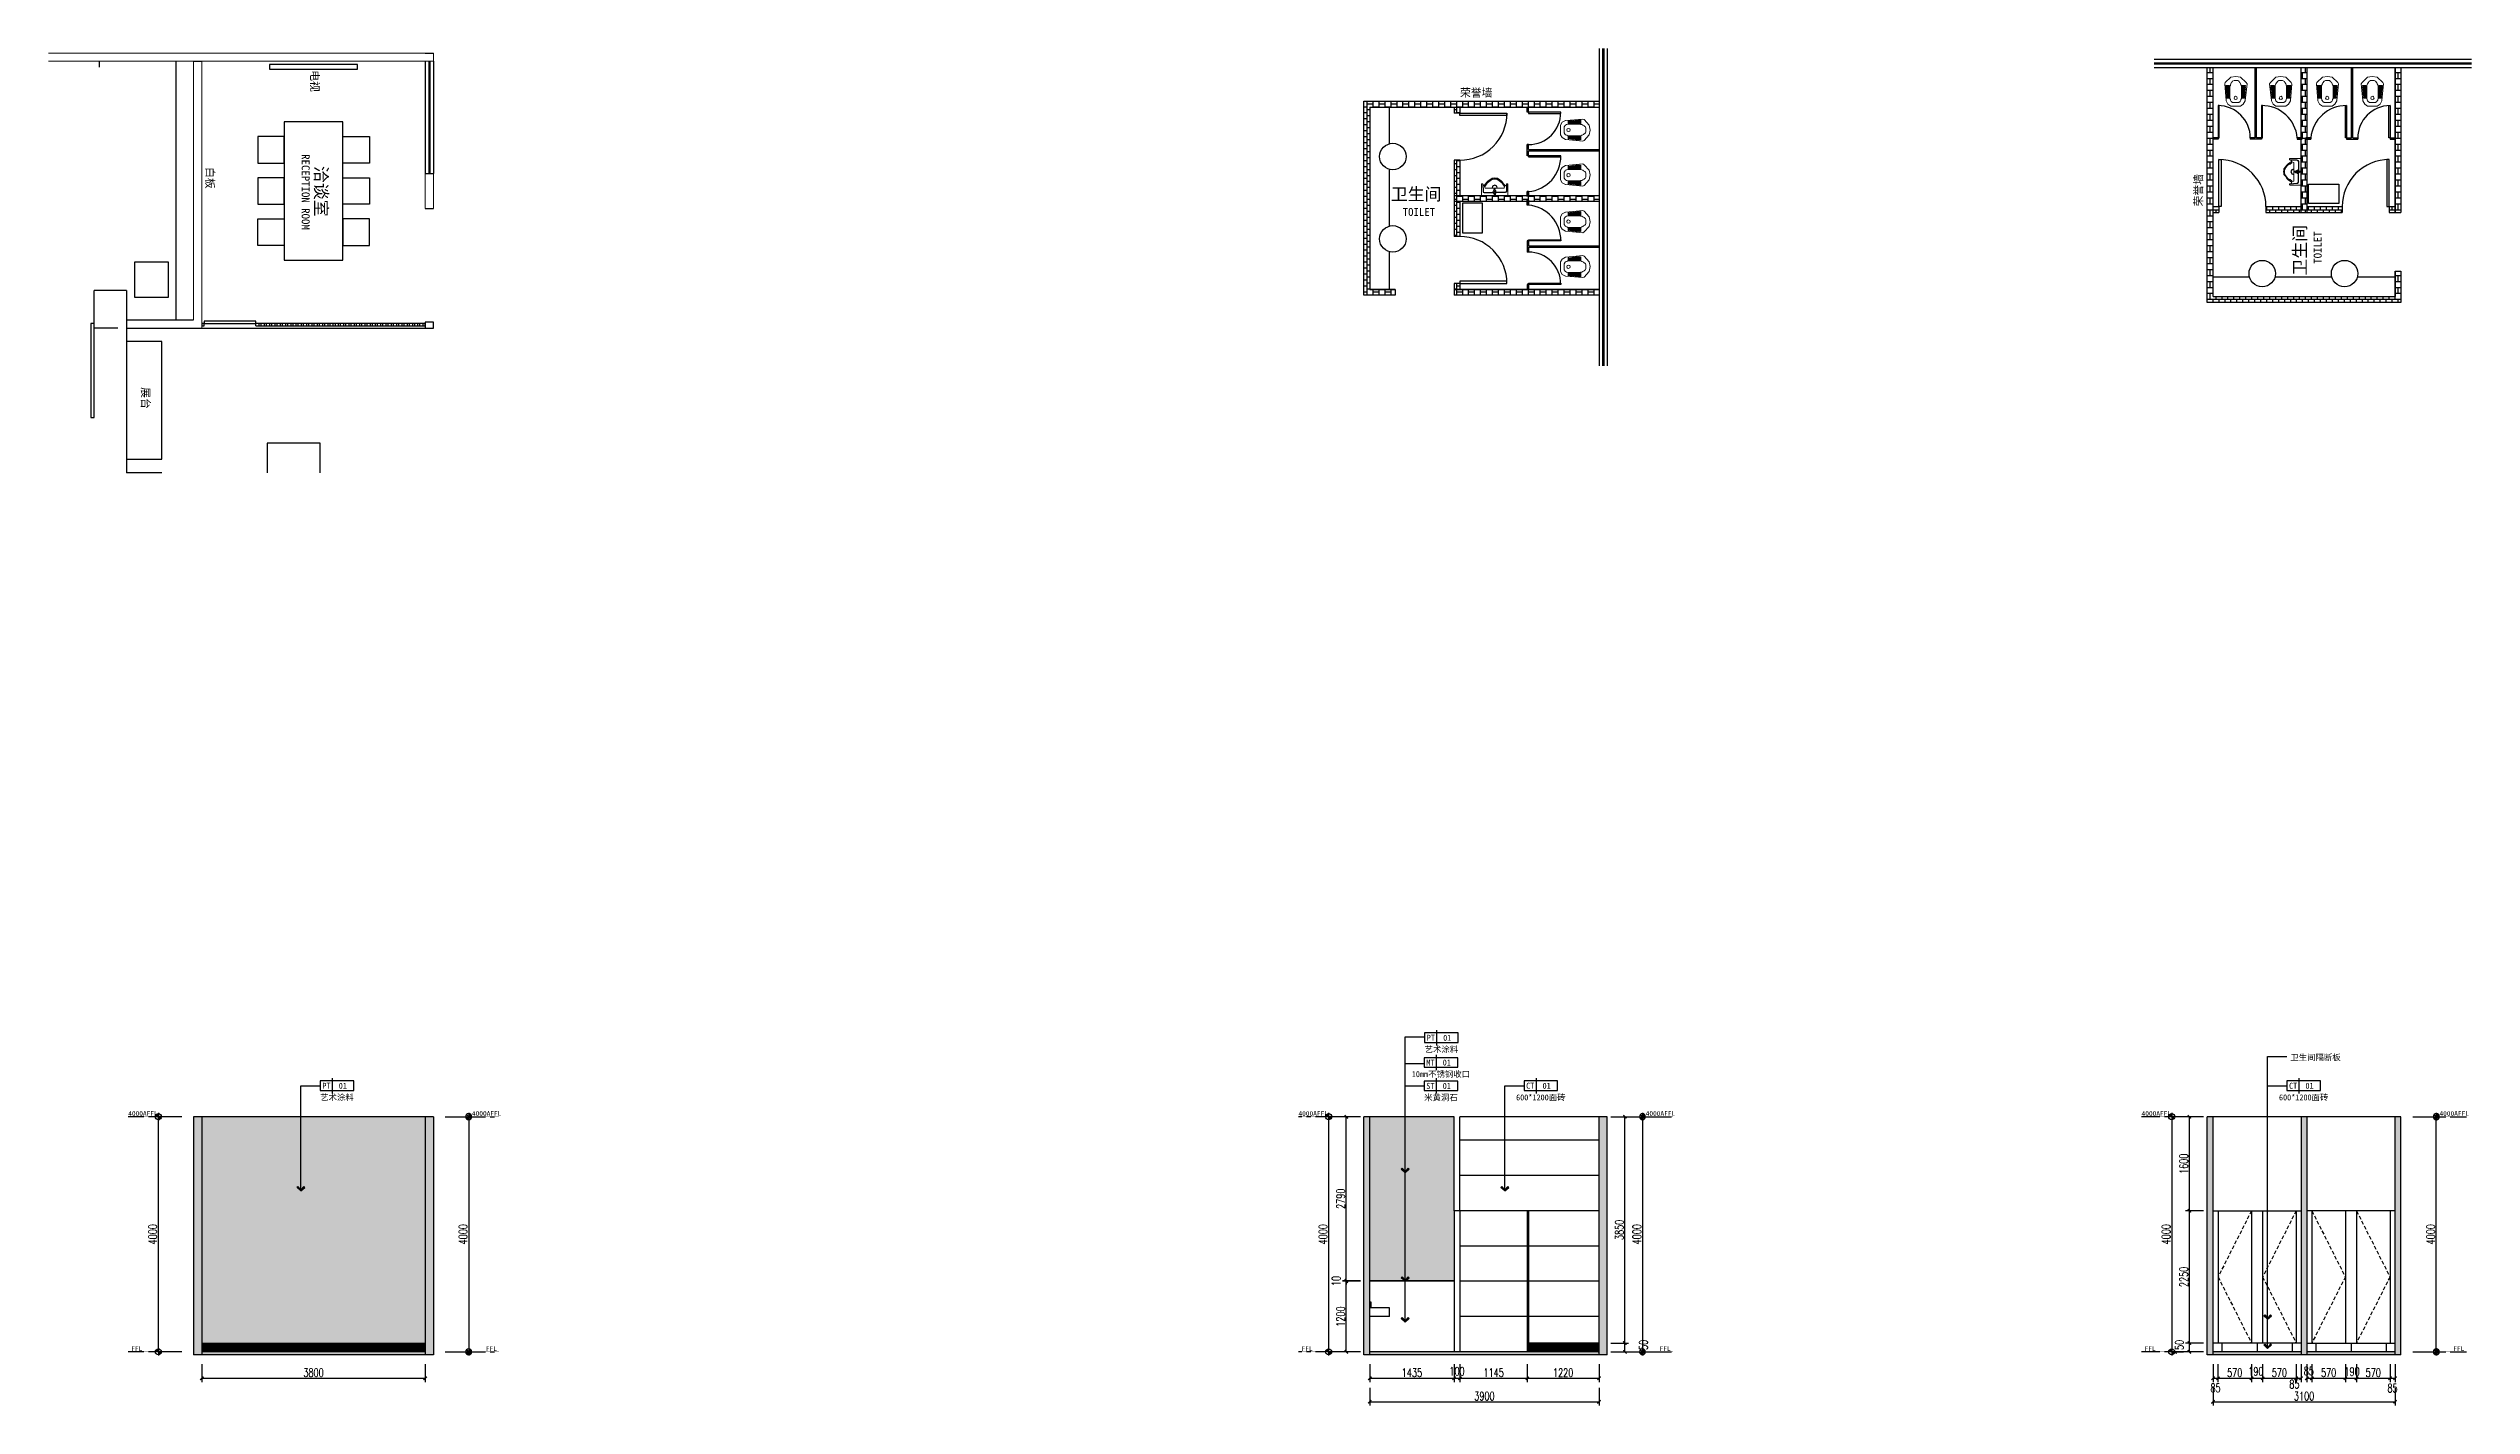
# Model space of a CAD drawing. Header units: millimetres. Extents: x 5625199 to 7433318, y -3316392 to -2552493.
# Drawn here: x 6471623 to 6512849, y -2677437 to -2654344 of the extents above; entities that cross this region are included whole.
import ezdxf
from ezdxf.enums import TextEntityAlignment as Align

# ---------------------------------------------------------------- set-up
doc = ezdxf.new("R2010")
doc.units = ezdxf.units.MM
doc.header["$PDMODE"] = 35
doc.header["$PDSIZE"] = -10
doc.linetypes.add('DASHED', pattern=[19.05, 12.7, -6.35])
doc.linetypes.add('M-CENTER', pattern=[11.25, 7.5, -1.25, 1.25, -1.25])
for name, color, linetype in [('155', 155, 'Continuous'), ('DIM', 7, 'Continuous'), ('PL-固定家具', 155, 'Continuous'), ('PL-固定落地', 155, 'Continuous'), ('PL-文字标注', 2, 'Continuous'), ('PL-新建墙体', 5, 'Continuous'), ('PL-活动家具', 15, 'Continuous'), ('PL-门', 4, 'Continuous')]:
    doc.layers.add(name, color=color, linetype=linetype)
doc.styles.add('03.YBC-宋体2.5', font='', dxfattribs={"width": 0.8, "height": 2.5})
doc.styles.add('dop-S', font='')
doc.styles.add('标注-尺寸', font='simplex.shx', dxfattribs={"width": 0.7})
doc.styles.add('黑体', font='simhei.ttf')
doc.styles.get('03.YBC-宋体2.5').set_extended_font_data('SimSun')
doc.styles.get('dop-S').set_extended_font_data('SimSun')
doc.dimstyles.new('90', dxfattribs={"dimscale": 0.9, "dimtxt": 150, "dimasz": 50, "dimexe": 120, "dimexo": 150, "dimgap": 30, "dimtad": 1, "dimdec": 0, "dimrnd": 5, "dimdsep": 46, "dimtxsty": '标注-尺寸', "dimblk": 'ARCHTICK', "dimcen": 0.2, "dimclrd": 8, "dimclre": 8, "dimclrt": 2, "dimadec": 0, "dimazin": 0, "dimtfac": 1, "dimtdec": 0, "dimtmove": 2, "dimatfit": 3, "dimldrblk": 'ccccc', "dimfxl": 300, "dimfxlon": 1, "dimtolj": 1, "dimtzin": 0, "dimarcsym": 0})
doc.dimstyles.new('副本 100', dxfattribs={"dimscale": 0.8, "dimtxt": 180, "dimasz": 70, "dimexe": 80, "dimexo": 100, "dimgap": 30, "dimtad": 1, "dimdec": 0, "dimrnd": 5, "dimdsep": 46, "dimtxsty": '标注-尺寸', "dimblk": 'ARCHTICK', "dimcen": 0.2, "dimdle": 5, "dimclrd": 8, "dimclre": 8, "dimclrt": 2, "dimadec": 0, "dimazin": 0, "dimtfac": 1, "dimtdec": 0, "dimtmove": 2, "dimatfit": 3, "dimldrblk": 'ccccc', "dimfxl": 300, "dimfxlon": 1, "dimtolj": 1, "dimtzin": 0, "dimarcsym": 0})
pattern_1 = [(45, (630928.765, -417409.755), (-5.303300859, 5.303300859), []), (50, (630928.765, -417409.755), (21.51780548, -1.88256405), [2.25, -24.75]), (355, (630928.765, -417409.755), (-4.16254001, 22.56576401), [1.8, -19.8]), (100.4514, (630930.558, -417409.912), (17.35528145, 20.68318626), [1.9122057, -21.03426336]), (46.1842, (630928.765, -417403.755), (32.01723146, -4.96557043), [3.375, -37.125]), (96.6356, (630931.433, -417404.17), (28.03988117, 29.22353613), [2.86830864, -31.55139]), (351.1842, (630928.765, -417403.755), (28.03985835, 29.22355803), [2.7, -29.7]), (21, (630931.765, -417405.255), (17.907211564, -12.07856672), [2.25, -24.75]), (326, (630931.765, -417405.255), (7.29945996, 21.75450135), [1.8, -19.8]), (71.4514, (630933.257, -417406.262), (25.20667886, 9.6759149), [1.9122057, -21.03426336]), (37.5, (630928.765, -417409.755), (0.3647956595, 9.986815615), [0, -19.56, 0, -20.1, 0, -19.875]), (7.5, (630928.765, -417409.755), (7.892086123, 11.832351356), [0, -11.46, 0, -19.11, 0, -7.575]), (327.5, (630922.075, -417409.755), (16.014673085, -0.676646152), [0, -7.5, 0, -23.4, 0, -31.05]), (317.5, (630919.075, -417409.755), (17.49558508, 3.00314947), [0, -9.75, 0, -15.54, 0, -22.05])]

msp = doc.modelspace()

# ---------------------------------------------------------------- texts
at = {"color": 50, "style": '03.YBC-宋体2.5', "flags": 8}
msp.add_attdef('卫生间隔断板', text='材料名称', height=102.06, dxfattribs=at).set_placement((6510194.13, -2671513.17), align=Align.MIDDLE_CENTER)
at = {"layer": 'PL-文字标注', "color": 2, "style": '黑体'}
for s, height, p in [('荣誉墙', 135.168, (6495638.74, -2655164.62)), ('卫生间', 211.2, (6494460.67, -2656928.79)), ('TOILET', 135.168, (6494663.67, -2657194.41))]:
    msp.add_text(s, height=height, dxfattribs=at).set_placement(p)
for s, height, p in [('荣誉墙', 135.168, (6508269.27, -2657032.7)), ('卫生间', 211.2, (6510033.43, -2658210.77)), ('TOILET', 135.168, (6510299.06, -2658007.77))]:
    msp.add_text(s, height=height, rotation=90, dxfattribs=at).set_placement(p)

# ---------------------------------------------------------------- blocks, each defined once
blk = doc.blocks.new('G$CB4AED5DE')
at = {"color": 255, "ltscale": 500}
for p, q in [((0, 6410), (0, 6550)), ((140, 2470), (140, 2610))]:
    blk.add_line(p, q, dxfattribs=at)
at = {"lineweight": 18}
for p, q in [((140, 6550), (0, 6550)), ((0, 0), (0, 6410)), ((140, 6550), (140, 2610)), ((140, 2470), (140, 0))]:
    blk.add_line(p, q, dxfattribs=at)
at = {"color": 250, "ltscale": 500}
for p, q in [((140, 6550), (2048, 6550)), ((140, 6410), (2048, 6410))]:
    blk.add_line(p, q, dxfattribs=at)
at = {"color": 3, "ltscale": 500}
for p, q in [((140, 6490), (2048, 6490)), ((140, 6470), (2048, 6470))]:
    blk.add_line(p, q, dxfattribs=at)
at = {"color": 255}
for p, q in [((2048, 6410), (2048, 6550)), ((2648, 6410), (2648, 6550))]:
    blk.add_line(p, q, dxfattribs=at)
at = {"color": 255, "lineweight": 9}
for p, q in [((2048, 6550), (2648, 6550)), ((2048, 6410), (2648, 6410))]:
    blk.add_line(p, q, dxfattribs=at)
at = {"lineweight": 9}
for p, q in [((140, 2610), (2200, 2610)), ((4680, 2610), (2200, 2610)), ((2200, 2610), (2200, 2610)), ((140, 2470), (2340, 2470)), ((4540, 2470), (2340, 2470))]:
    blk.add_line(p, q, dxfattribs=at)
at = {"ltscale": 500}
for p, q in [((4680, 1330), (4680, 2610)), ((4540, 1330), (4540, 2470))]:
    blk.add_line(p, q, dxfattribs=at)
at = {"layer": 'PL-固定家具', "ltscale": 500}
for p, q in [((4600, 6411), (4600, 3530)), ((4640, 3531), (4640, 6411)), ((4640, 3530), (4600, 3530))]:
    blk.add_line(p, q, dxfattribs=at)
at = {"layer": 'PL-固定家具'}
blk.add_line((4540, 2170), (140, 2170), dxfattribs=at)
at = {"layer": 'PL-固定家具', "color": 250, "ltscale": 500}
for points in [[(4600, 6371), (4640, 6371), (4640, 6411), (4600, 6411)], [(4600, 6281), (4640, 6281), (4640, 6321), (4600, 6321)], [(4600, 6191), (4640, 6191), (4640, 6231), (4600, 6231)], [(4600, 6101), (4640, 6101), (4640, 6141), (4600, 6141)], [(4600, 6011), (4640, 6011), (4640, 6051), (4600, 6051)], [(4600, 5921), (4640, 5921), (4640, 5961), (4600, 5961)], [(4600, 5831), (4640, 5831), (4640, 5871), (4600, 5871)], [(4600, 5741), (4640, 5741), (4640, 5781), (4600, 5781)], [(4600, 5651), (4640, 5651), (4640, 5691), (4600, 5691)], [(4600, 5561), (4640, 5561), (4640, 5601), (4600, 5601)], [(4600, 5471), (4640, 5471), (4640, 5511), (4600, 5511)], [(4600, 5381), (4640, 5381), (4640, 5421), (4600, 5421)], [(4600, 5291), (4640, 5291), (4640, 5331), (4600, 5331)], [(4600, 5201), (4640, 5201), (4640, 5241), (4600, 5241)], [(4600, 5111), (4640, 5111), (4640, 5151), (4600, 5151)], [(4600, 5021), (4640, 5021), (4640, 5061), (4600, 5061)], [(4600, 4931), (4640, 4931), (4640, 4971), (4600, 4971)], [(4600, 4841), (4640, 4841), (4640, 4881), (4600, 4881)], [(4600, 4751), (4640, 4751), (4640, 4791), (4600, 4791)], [(4600, 4661), (4640, 4661), (4640, 4701), (4600, 4701)], [(4600, 4571), (4640, 4571), (4640, 4611), (4600, 4611)], [(4600, 4481), (4640, 4481), (4640, 4521), (4600, 4521)], [(4600, 4391), (4640, 4391), (4640, 4431), (4600, 4431)], [(4600, 4301), (4640, 4301), (4640, 4341), (4600, 4341)], [(4600, 4211), (4640, 4211), (4640, 4251), (4600, 4251)], [(4600, 4121), (4640, 4121), (4640, 4161), (4600, 4161)], [(4600, 4031), (4640, 4031), (4640, 4071), (4600, 4071)], [(4600, 3941), (4640, 3941), (4640, 3981), (4600, 3981)], [(4600, 3851), (4640, 3851), (4640, 3891), (4600, 3891)], [(4600, 3761), (4640, 3761), (4640, 3801), (4600, 3801)], [(4600, 3671), (4640, 3671), (4640, 3711), (4600, 3711)], [(4600, 3581), (4640, 3581), (4640, 3621), (4600, 3621)]]:
    blk.add_lwpolyline(points, close=True, dxfattribs=at)
at = {"layer": 'PL-固定家具', "ltscale": 500}
blk.add_lwpolyline([(4600, 2611), (4640, 2611), (4640, 2651), (4600, 2651)], close=True, dxfattribs=at)
at = {"layer": 'PL-固定落地', "color": 8, "ltscale": 500}
blk.add_line((4680, 2610), (4680, 6410), dxfattribs=at)
at = {"layer": 'PL-新建墙体'}
for p, q in [((7141, 1930), (7141, 1330)), ((4040, 1330), (7141, 1330)), ((4040, 1330), (4040, 1180)), ((4040, 1180), (4040, 780)), ((4680, 1180), (4680, 780)), ((4680, 780), (4040, 780))]:
    blk.add_line(p, q, dxfattribs=at)
blk.add_lwpolyline([(4580, 6410), (4680, 6410), (4680, 6550), (4580, 6550)], close=True, dxfattribs=at)
at = {"layer": 'PL-活动家具', "color": 8}
for points in [[(1873, 5460), (1873, 5010), (1423, 5010), (1423, 5460)], [(2573, 5460), (2573, 5010), (2123, 5010), (2123, 5460)], [(2823, 5460), (2823, 5010), (3273, 5010), (3273, 5460)], [(1873, 3560), (1873, 4010), (1423, 4010), (1423, 3560)], [(2573, 3560), (2573, 4010), (2123, 4010), (2123, 3560)], [(2823, 3560), (2823, 4010), (3273, 4010), (3273, 3560)]]:
    blk.add_lwpolyline(points, close=True, dxfattribs=at)
at = {"layer": 'PL-活动家具'}
for points in [[(193, 5260), (193, 3760), (273, 3760), (273, 5260)], [(1173, 4010), (3523, 4010), (3523, 5010), (1173, 5010)], [(3557, 2044), (3557, 1463), (4157, 1463), (4157, 2044)], [(4911, 1330), (6911, 1330), (6911, 1930), (4911, 1930)]]:
    blk.add_lwpolyline(points, close=True, dxfattribs=at)
blk.add_lwpolyline([(7141, 4620), (6641, 4620), (6641, 3720), (7141, 3720)], dxfattribs=at)
at = {"layer": 'PL-门', "color": 250, "ltscale": 500}
blk.add_line((240, 870), (140, 870), dxfattribs=at)
at = {"layer": 'PL-门'}
for points in [[(4600, 2651), (4600, 3531), (4560, 3531), (4560, 2651)], [(6200, 720), (6200, 780), (4600, 780), (4600, 720)]]:
    blk.add_lwpolyline(points, close=True, dxfattribs=at)
at = {"layer": 'PL-文字标注', "color": 2, "style": '黑体'}
for s, height, p in [('电视', 135.2, (292, 4462)), ('洽谈室', 211.2, (1920, 4535)), ('RECEPTION ROOM', 135.17, (1721, 4309)), ('白板', 135.2, (1941, 2681)), ('展台', 135.2, (5685, 1586))]:
    blk.add_text(s, height=height, dxfattribs=at).set_placement(p)
blk = doc.blocks.new('_ArchTick')
at = {"color": 0, "linetype": 'ByBlock', "const_width": 0.4}
blk.add_lwpolyline([(-0.5, -0.5), (0.5, 0.5)], dxfattribs=at)
blk = doc.blocks.new('*D314')
at = {"layer": '155', "color": 8, "lineweight": -2, "ltscale": 500, "transparency": 16777216}
for p, q in [((6474233, -2676733), (6474233, -2677037)), ((6478033, -2676733), (6478033, -2677037)), ((6474229, -2676973), (6478037, -2676973))]:
    blk.add_line(p, q, dxfattribs=at)
at = {"layer": 'Defpoints', "color": 0, "transparency": 16777216}
for p in [(6474233, -2676523), (6478033, -2676523), (6478033, -2676973)]:
    blk.add_point(p, dxfattribs=at)
at = {"layer": '155', "color": 8, "linetype": 'ByBlock', "lineweight": -2, "transparency": 16777216, "xscale": 56, "yscale": 56, "zscale": 56, "rotation": 180}
blk.add_blockref('_ArchTick', (6474233, -2676973), dxfattribs=at)
at = {"layer": '155', "color": 8, "linetype": 'ByBlock', "lineweight": -2, "transparency": 16777216, "xscale": 56, "yscale": 56, "zscale": 56}
blk.add_blockref('_ArchTick', (6478033, -2676973), dxfattribs=at)
at = {"layer": '155', "color": 2, "ltscale": 500, "transparency": 16777216, "insert": (6476133, -2676877), "char_height": 144, "attachment_point": 5, "style": '标注-尺寸'}
blk.add_mtext('\\A1;3800', dxfattribs=at)
blk = doc.blocks.new('ccccc')
h = blk.add_hatch(color=44)
h.dxf.hatch_style = 1
h.paths.add_polyline_path([(-1.71, -1.12), (-1.35, -1.47), (0, 0), (-1.35, 1.47), (-1.71, 1.12), (-0.42, 0)])
at = {"color": 44}
for p, q in [((-0.42, 0), (-5.07, 0)), ((-1.35, 1.47), (-1.71, 1.12)), ((-1.71, 1.12), (-0.42, 0)), ((-1.71, -1.12), (-0.42, 0)), ((0, 0), (-1.35, 1.47)), ((0, 0), (-1.35, -1.47)), ((-1.35, -1.47), (-1.71, -1.12))]:
    blk.add_line(p, q, dxfattribs=at)
blk = doc.blocks.new('子标高')
h = blk.add_hatch(color=256)
edge = h.paths.add_edge_path()
edge.add_arc((-600, 0), 51, 89.7288, 180.2712, ccw=False)
edge.add_line((-600, 51), (-600, 0))
edge.add_line((-600, 0), (-651, 0))
edge = h.paths.add_edge_path()
edge.add_arc((-600, 0), 51, -90.2712, 0.2712, ccw=False)
edge.add_line((-600, -51), (-600, 0))
edge.add_line((-600, 0), (-549, 0))
at = {"linetype": 'M-CENTER', "ltscale": 0.5}
blk.add_line((-710, 0), (-1114, 0), dxfattribs=at)
for p, q in [((-200, 0), (-710, 0)), ((-600, 64), (-600, -64))]:
    blk.add_line(p, q)
at = {"color": 5}
blk.add_circle((-600, 0), 51.2, dxfattribs=at)
at = {"style": 'dop-S'}
blk.add_attdef('标高', (-1232, 16), '', height=100, dxfattribs=at)
blk = doc.blocks.new('母标高')
h = blk.add_hatch(color=256)
edge = h.paths.add_edge_path()
edge.add_arc((-600, 0), 51, 89.7288, 180.2712, ccw=False)
edge.add_line((-600, 51), (-600, 0))
edge.add_line((-600, 0), (-651, 0))
edge = h.paths.add_edge_path()
edge.add_arc((-600, 0), 51, -90.2712, 0.2712, ccw=False)
edge.add_line((-600, -51), (-600, 0))
edge.add_line((-600, 0), (-549, 0))
at = {"linetype": 'M-CENTER', "ltscale": 0.5}
blk.add_line((-710, 0), (-1114, 0), dxfattribs=at)
for p, q in [((-200, 0), (-710, 0)), ((-600, 64), (-600, -64))]:
    blk.add_line(p, q)
at = {"color": 5}
blk.add_circle((-600, 0), 51.2, dxfattribs=at)
at = {"style": 'dop-S'}
blk.add_attdef('标高', (-1104, 16), '', height=100, dxfattribs=at)
blk = doc.blocks.new('*D553')
at = {"layer": '155', "color": 8, "lineweight": -2, "ltscale": 500, "transparency": 16777216}
for p, q in [((6473733, -2672523), (6473429, -2672523)), ((6473493, -2676527), (6473493, -2672519)), ((6473733, -2676523), (6473429, -2676523))]:
    blk.add_line(p, q, dxfattribs=at)
at = {"layer": 'Defpoints', "color": 0, "transparency": 16777216}
for p in [(6473493, -2672523), (6474333, -2672523), (6474333, -2676523)]:
    blk.add_point(p, dxfattribs=at)
at = {"layer": '155', "color": 8, "linetype": 'ByBlock', "lineweight": -2, "transparency": 16777216, "xscale": 56, "yscale": 56, "zscale": 56}
for p, rotation in [((6473493, -2672523), 90), ((6473493, -2676523), 270)]:
    blk.add_blockref('_ArchTick', p, dxfattribs=dict(at, rotation=rotation))
at = {"layer": '155', "color": 2, "ltscale": 500, "transparency": 16777216, "insert": (6473397, -2674523), "char_height": 144, "attachment_point": 5, "rotation": 90, "style": '标注-尺寸'}
blk.add_mtext('\\A1;4000', dxfattribs=at)
blk = doc.blocks.new('*D554')
at = {"layer": '155', "color": 8, "lineweight": -2, "ltscale": 500, "transparency": 16777216}
for p, q in [((6478533, -2672523), (6478837, -2672523)), ((6478773, -2672519), (6478773, -2676527)), ((6478533, -2676523), (6478837, -2676523))]:
    blk.add_line(p, q, dxfattribs=at)
at = {"layer": 'Defpoints', "color": 0, "transparency": 16777216}
for p in [(6477728, -2672523), (6477728, -2676523), (6478773, -2676523)]:
    blk.add_point(p, dxfattribs=at)
at = {"layer": '155', "color": 8, "linetype": 'ByBlock', "lineweight": -2, "transparency": 16777216, "xscale": 56, "yscale": 56, "zscale": 56}
for p, rotation in [((6478773, -2672523), 90), ((6478773, -2676523), 270)]:
    blk.add_blockref('_ArchTick', p, dxfattribs=dict(at, rotation=rotation))
at = {"layer": '155', "color": 2, "ltscale": 500, "transparency": 16777216, "insert": (6478677, -2674523), "char_height": 144, "attachment_point": 5, "rotation": 90, "style": '标注-尺寸'}
blk.add_mtext('\\A1;4000', dxfattribs=at)
blk = doc.blocks.new('*U604')
at = {"color": 50}
blk.add_line((-9, 3.2), (-9, -3.2), dxfattribs=at)
at = {"color": 150}
blk.add_lwpolyline([(-14, 2), (-14, -2), (0, -2), (0, 2)], close=True, dxfattribs=at)
at = {"color": 50, "style": '03.YBC-宋体2.5', "flags": 8}
for tag, p in [('PT', (-11.4, 0)), ('01', (-4.6, 0)), ('材料名称', (-7, -4.9))]:
    blk.add_attdef(tag, text='', height=2.5, dxfattribs=at).set_placement(p, align=Align.MIDDLE_CENTER)
blk = doc.blocks.new('GRDRDRD')
at = {"lineweight": 9}
for points in [[(5099847, -2519310), (5099792, -2519279), (5099760, -2519231), (5099760, -2519145), (5099760, -2519066), (5099792, -2519018), (5099847, -2518987)], [(5099823, -2519097), (5099839, -2519073)], [(5099823, -2519200), (5099823, -2519097)], [(5099839, -2519223), (5099823, -2519200)], [(5099839, -2519073), (5099847, -2519066), (5099863, -2519058), (5099871, -2519058), (5099886, -2519050), (5100100, -2519050)], [(5100107, -2519247), (5100100, -2519247), (5099886, -2519247), (5099871, -2519239), (5099863, -2519239), (5099847, -2519231), (5099839, -2519223)], [(5099847, -2518987), (5099855, -2518987)], [(5100139, -2519334), (5099855, -2519310), (5099847, -2519310)], [(5100139, -2518955), (5099855, -2518987)], [(5100100, -2519050), (5100107, -2519050)], [(5100107, -2519239), (5100100, -2519247)], [(5100107, -2519050), (5100123, -2519058), (5100139, -2519066), (5100155, -2519073), (5100163, -2519081), (5100178, -2519089), (5100186, -2519097)], [(5100186, -2519200), (5100178, -2519208), (5100163, -2519216), (5100155, -2519223), (5100139, -2519231), (5100123, -2519239), (5100107, -2519239)], [(5100139, -2518955), (5100163, -2518971)], [(5100163, -2519326), (5100139, -2519334)], [(5100163, -2518971), (5100250, -2519066), (5100265, -2519145), (5100250, -2519231), (5100163, -2519326)], [(5100186, -2519097), (5100194, -2519113)], [(5100194, -2519176), (5100186, -2519200)], [(5100194, -2519176), (5100194, -2519113)]]:
    blk.add_lwpolyline(points, dxfattribs=at)
at = {"lineweight": 13}
for points in [[(5099894, -2519176), (5099878, -2519168), (5099871, -2519152), (5099878, -2519129), (5099894, -2519121), (5099918, -2519129), (5099926, -2519152), (5099918, -2519168)], [(5099894, -2518995), (5099910, -2518995), (5099910, -2519042), (5099894, -2519042)], [(5099926, -2518995), (5099942, -2518995), (5099942, -2519042), (5099926, -2519042)], [(5099950, -2518995), (5099965, -2518987), (5099965, -2519042), (5099950, -2519042)], [(5099981, -2518987), (5099997, -2518987), (5099997, -2519042), (5099981, -2519042)], [(5100013, -2518987), (5100021, -2518987), (5100021, -2519042), (5100013, -2519042)], [(5100052, -2519042), (5100036, -2519042), (5100036, -2518979), (5100052, -2518979)], [(5100084, -2519042), (5100068, -2519042), (5100068, -2518979), (5100084, -2518979)], [(5100084, -2519318), (5100068, -2519318), (5100068, -2519255), (5100084, -2519255)], [(5100107, -2519042), (5100100, -2519042), (5100100, -2518979), (5100107, -2518979)], [(5100100, -2519318), (5100100, -2519255), (5100107, -2519255), (5100107, -2519318)]]:
    blk.add_lwpolyline(points, close=True, dxfattribs=at)
for points in [[(5099894, -2519302), (5099894, -2519255), (5099910, -2519255), (5099910, -2519302)], [(5099910, -2519302), (5099894, -2519302)], [(5099926, -2519302), (5099926, -2519255), (5099942, -2519255), (5099942, -2519302)], [(5099942, -2519302), (5099926, -2519302)], [(5099950, -2519302), (5099950, -2519255), (5099965, -2519255), (5099965, -2519302)], [(5099965, -2519302), (5099950, -2519302)], [(5099981, -2519310), (5099981, -2519255), (5099997, -2519255), (5099997, -2519310)], [(5099997, -2519310), (5099981, -2519310)], [(5100013, -2519310), (5100013, -2519255), (5100021, -2519255), (5100021, -2519310)], [(5100021, -2519310), (5100013, -2519310)], [(5100036, -2519310), (5100036, -2519255), (5100052, -2519255), (5100052, -2519318), (5100036, -2519310)]]:
    blk.add_lwpolyline(points, dxfattribs=at)
blk = doc.blocks.new('SFSEEE')
at = {"lineweight": 9}
for points in [[(5103261, -2495352), (5103269, -2495352), (5103269, -2495375), (5103261, -2495375), (5103072, -2495375), (5103072, -2494925), (5103261, -2494925), (5103269, -2494933), (5103269, -2494949), (5103261, -2494949)], [(5103198, -2495139), (5103198, -2495012), (5103198, -2494989), (5103222, -2494981), (5103238, -2494973)], [(5103246, -2494949), (5103238, -2494957), (5103238, -2494965), (5103238, -2494973), (5103269, -2494996), (5103293, -2495012), (5103317, -2495036), (5103340, -2495075), (5103364, -2495107), (5103364, -2495123), (5103372, -2495154), (5103364, -2495178), (5103364, -2495202), (5103340, -2495233), (5103317, -2495265), (5103293, -2495289), (5103269, -2495304), (5103238, -2495328), (5103238, -2495336), (5103238, -2495344), (5103246, -2495352)], [(5103238, -2495328), (5103222, -2495320), (5103198, -2495312), (5103198, -2495296), (5103198, -2495162)]]:
    blk.add_lwpolyline(points, dxfattribs=at)
at = {"lineweight": 25}
for points in [[(5103261, -2494949), (5103143, -2494957), (5103127, -2494957), (5103119, -2494973), (5103119, -2495123)], [(5103222, -2494981), (5103230, -2494989), (5103261, -2495012), (5103285, -2495028), (5103301, -2495044), (5103332, -2495083), (5103348, -2495107), (5103356, -2495131), (5103356, -2495154), (5103356, -2495170), (5103348, -2495194), (5103332, -2495225), (5103301, -2495257), (5103285, -2495273), (5103261, -2495289), (5103230, -2495312), (5103222, -2495320)], [(5103072, -2495146), (5103096, -2495146), (5103104, -2495139)], [(5103104, -2495162), (5103096, -2495162), (5103072, -2495162), (5103072, -2495139)], [(5103261, -2495352), (5103143, -2495352), (5103127, -2495344), (5103119, -2495328), (5103119, -2495178)], [(5103159, -2495139), (5103159, -2495131)], [(5103159, -2495162), (5103159, -2495154)], [(5103167, -2495146), (5103175, -2495146), (5103182, -2495146)], [(5103167, -2495154), (5103175, -2495154), (5103182, -2495154)], [(5103175, -2495162), (5103175, -2495154)], [(5103182, -2495146), (5103190, -2495146), (5103190, -2495139), (5103190, -2495162), (5103190, -2495139), (5103190, -2495162), (5103182, -2495154)], [(5103198, -2495194), (5103230, -2495186), (5103246, -2495154), (5103230, -2495115), (5103198, -2495107)]]:
    blk.add_lwpolyline(points, dxfattribs=at)
for points in [[(5103072, -2495139), (5103072, -2495162), (5103072, -2495146)], [(5103127, -2495123), (5103111, -2495131), (5103104, -2495154), (5103111, -2495170), (5103127, -2495178), (5103151, -2495170), (5103159, -2495154), (5103151, -2495131)], [(5103143, -2495154), (5103135, -2495146), (5103127, -2495146), (5103119, -2495154), (5103127, -2495162), (5103135, -2495162)], [(5103175, -2495162), (5103175, -2495139), (5103167, -2495139), (5103167, -2495162)]]:
    blk.add_lwpolyline(points, close=True, dxfattribs=at)
blk = doc.blocks.new('*D315')
at = {"layer": '155', "color": 8, "lineweight": -2, "ltscale": 500, "transparency": 16777216}
for p, q in [((6494104, -2676733), (6494104, -2677037)), ((6495538, -2676733), (6495538, -2677037)), ((6494100, -2676973), (6495542, -2676973))]:
    blk.add_line(p, q, dxfattribs=at)
at = {"layer": 'Defpoints', "color": 0, "transparency": 16777216}
for p in [(6494104, -2676329), (6495538, -2676523), (6495538, -2676973)]:
    blk.add_point(p, dxfattribs=at)
at = {"layer": '155', "color": 8, "linetype": 'ByBlock', "lineweight": -2, "transparency": 16777216, "xscale": 56, "yscale": 56, "zscale": 56, "rotation": 180}
blk.add_blockref('_ArchTick', (6494104, -2676973), dxfattribs=at)
at = {"layer": '155', "color": 8, "linetype": 'ByBlock', "lineweight": -2, "transparency": 16777216, "xscale": 56, "yscale": 56, "zscale": 56}
blk.add_blockref('_ArchTick', (6495538, -2676973), dxfattribs=at)
at = {"layer": '155', "color": 2, "ltscale": 500, "transparency": 16777216, "insert": (6494821, -2676877), "char_height": 144, "attachment_point": 5, "style": '标注-尺寸'}
blk.add_mtext('\\A1;1435', dxfattribs=at)
blk = doc.blocks.new('*D316')
at = {"layer": '155', "color": 8, "lineweight": -2, "ltscale": 500, "transparency": 16777216}
for p, q in [((6495538, -2676733), (6495538, -2677037)), ((6495638, -2676733), (6495638, -2677037)), ((6495534, -2676973), (6495642, -2676973))]:
    blk.add_line(p, q, dxfattribs=at)
at = {"layer": 'Defpoints', "color": 0, "transparency": 16777216}
for p in [(6495538, -2676523), (6495638, -2676523), (6495638, -2676973)]:
    blk.add_point(p, dxfattribs=at)
at = {"layer": '155', "color": 8, "linetype": 'ByBlock', "lineweight": -2, "transparency": 16777216, "xscale": 56, "yscale": 56, "zscale": 56, "rotation": 180}
blk.add_blockref('_ArchTick', (6495538, -2676973), dxfattribs=at)
at = {"layer": '155', "color": 8, "linetype": 'ByBlock', "lineweight": -2, "transparency": 16777216, "xscale": 56, "yscale": 56, "zscale": 56}
blk.add_blockref('_ArchTick', (6495638, -2676973), dxfattribs=at)
at = {"layer": '155', "color": 2, "ltscale": 500, "transparency": 16777216, "insert": (6495588, -2676853), "char_height": 144, "attachment_point": 5, "style": '标注-尺寸'}
blk.add_mtext('\\A1;100', dxfattribs=at)
blk = doc.blocks.new('*D317')
at = {"layer": '155', "color": 8, "lineweight": -2, "ltscale": 500, "transparency": 16777216}
for p, q in [((6495638, -2676733), (6495638, -2677037)), ((6496784, -2676733), (6496784, -2677037)), ((6495634, -2676973), (6496788, -2676973))]:
    blk.add_line(p, q, dxfattribs=at)
at = {"layer": 'Defpoints', "color": 0, "transparency": 16777216}
for p in [(6495638, -2676523), (6496784, -2676523), (6496784, -2676973)]:
    blk.add_point(p, dxfattribs=at)
at = {"layer": '155', "color": 8, "linetype": 'ByBlock', "lineweight": -2, "transparency": 16777216, "xscale": 56, "yscale": 56, "zscale": 56, "rotation": 180}
blk.add_blockref('_ArchTick', (6495638, -2676973), dxfattribs=at)
at = {"layer": '155', "color": 8, "linetype": 'ByBlock', "lineweight": -2, "transparency": 16777216, "xscale": 56, "yscale": 56, "zscale": 56}
blk.add_blockref('_ArchTick', (6496784, -2676973), dxfattribs=at)
at = {"layer": '155', "color": 2, "ltscale": 500, "transparency": 16777216, "insert": (6496211, -2676877), "char_height": 144, "attachment_point": 5, "style": '标注-尺寸'}
blk.add_mtext('\\A1;1145', dxfattribs=at)
blk = doc.blocks.new('*D318')
at = {"layer": '155', "color": 8, "lineweight": -2, "ltscale": 500, "transparency": 16777216}
for p, q in [((6496784, -2676733), (6496784, -2677037)), ((6498004, -2676733), (6498004, -2677037)), ((6496780, -2676973), (6498008, -2676973))]:
    blk.add_line(p, q, dxfattribs=at)
at = {"layer": 'Defpoints', "color": 0, "transparency": 16777216}
for p in [(6496784, -2676523), (6498004, -2676573), (6498004, -2676973)]:
    blk.add_point(p, dxfattribs=at)
at = {"layer": '155', "color": 8, "linetype": 'ByBlock', "lineweight": -2, "transparency": 16777216, "xscale": 56, "yscale": 56, "zscale": 56, "rotation": 180}
blk.add_blockref('_ArchTick', (6496784, -2676973), dxfattribs=at)
at = {"layer": '155', "color": 8, "linetype": 'ByBlock', "lineweight": -2, "transparency": 16777216, "xscale": 56, "yscale": 56, "zscale": 56}
blk.add_blockref('_ArchTick', (6498004, -2676973), dxfattribs=at)
at = {"layer": '155', "color": 2, "ltscale": 500, "transparency": 16777216, "insert": (6497394, -2676877), "char_height": 144, "attachment_point": 5, "style": '标注-尺寸'}
blk.add_mtext('\\A1;1220', dxfattribs=at)
blk = doc.blocks.new('*D376')
at = {"layer": '155', "color": 8, "lineweight": -2, "ltscale": 500, "transparency": 16777216}
for p, q in [((6494104, -2677133), (6494104, -2677437)), ((6498004, -2677133), (6498004, -2677437)), ((6494100, -2677373), (6498008, -2677373))]:
    blk.add_line(p, q, dxfattribs=at)
at = {"layer": 'Defpoints', "color": 0, "transparency": 16777216}
for p in [(6494104, -2676523), (6498004, -2676523), (6498004, -2677373)]:
    blk.add_point(p, dxfattribs=at)
at = {"layer": '155', "color": 8, "linetype": 'ByBlock', "lineweight": -2, "transparency": 16777216, "xscale": 56, "yscale": 56, "zscale": 56, "rotation": 180}
blk.add_blockref('_ArchTick', (6494104, -2677373), dxfattribs=at)
at = {"layer": '155', "color": 8, "linetype": 'ByBlock', "lineweight": -2, "transparency": 16777216, "xscale": 56, "yscale": 56, "zscale": 56}
blk.add_blockref('_ArchTick', (6498004, -2677373), dxfattribs=at)
at = {"layer": '155', "color": 2, "ltscale": 500, "transparency": 16777216, "insert": (6496054, -2677277), "char_height": 144, "attachment_point": 5, "style": '标注-尺寸'}
blk.add_mtext('\\A1;3900', dxfattribs=at)
blk = doc.blocks.new('*D555')
at = {"layer": '155', "color": 8, "lineweight": -2, "ltscale": 500, "transparency": 16777216}
for p, q in [((6493944, -2675323), (6493640, -2675323)), ((6493704, -2676527), (6493704, -2675319)), ((6493944, -2676523), (6493640, -2676523))]:
    blk.add_line(p, q, dxfattribs=at)
at = {"layer": 'Defpoints', "color": 0, "transparency": 16777216}
for p in [(6493704, -2675323), (6494247, -2675323), (6494247, -2676523)]:
    blk.add_point(p, dxfattribs=at)
at = {"layer": '155', "color": 8, "linetype": 'ByBlock', "lineweight": -2, "transparency": 16777216, "xscale": 56, "yscale": 56, "zscale": 56}
for p, rotation in [((6493704, -2675323), 90), ((6493704, -2676523), 270)]:
    blk.add_blockref('_ArchTick', p, dxfattribs=dict(at, rotation=rotation))
at = {"layer": '155', "color": 2, "ltscale": 500, "transparency": 16777216, "insert": (6493608, -2675923), "char_height": 144, "attachment_point": 5, "rotation": 90, "style": '标注-尺寸'}
blk.add_mtext('\\A1;1200', dxfattribs=at)
blk = doc.blocks.new('*D556')
at = {"layer": '155', "color": 8, "lineweight": -2, "ltscale": 500, "transparency": 16777216}
for p, q in [((6493944, -2675313), (6493640, -2675313)), ((6493944, -2675323), (6493640, -2675323)), ((6493704, -2675313), (6493704, -2675257)), ((6493704, -2675327), (6493704, -2675309)), ((6493704, -2675323), (6493704, -2675379))]:
    blk.add_line(p, q, dxfattribs=at)
at = {"layer": 'Defpoints', "color": 0, "transparency": 16777216}
for p in [(6493704, -2675313), (6494217, -2675313), (6494247, -2675323)]:
    blk.add_point(p, dxfattribs=at)
at = {"layer": '155', "color": 8, "linetype": 'ByBlock', "lineweight": -2, "transparency": 16777216, "xscale": 56, "yscale": 56, "zscale": 56}
for p, rotation in [((6493704, -2675313), 270), ((6493704, -2675323), 90)]:
    blk.add_blockref('_ArchTick', p, dxfattribs=dict(at, rotation=rotation))
at = {"layer": '155', "color": 2, "ltscale": 500, "transparency": 16777216, "insert": (6493532, -2675318), "char_height": 144, "attachment_point": 5, "rotation": 90, "style": '标注-尺寸'}
blk.add_mtext('\\A1;10', dxfattribs=at)
blk = doc.blocks.new('*D557')
at = {"layer": '155', "color": 8, "lineweight": -2, "ltscale": 500, "transparency": 16777216}
for p, q in [((6493944, -2672523), (6493640, -2672523)), ((6493704, -2675317), (6493704, -2672519)), ((6493944, -2675313), (6493640, -2675313))]:
    blk.add_line(p, q, dxfattribs=at)
at = {"layer": 'Defpoints', "color": 0, "transparency": 16777216}
for p in [(6493704, -2672523), (6494217, -2672523), (6494217, -2675313)]:
    blk.add_point(p, dxfattribs=at)
at = {"layer": '155', "color": 8, "linetype": 'ByBlock', "lineweight": -2, "transparency": 16777216, "xscale": 56, "yscale": 56, "zscale": 56}
for p, rotation in [((6493704, -2672523), 90), ((6493704, -2675313), 270)]:
    blk.add_blockref('_ArchTick', p, dxfattribs=dict(at, rotation=rotation))
at = {"layer": '155', "color": 2, "ltscale": 500, "transparency": 16777216, "insert": (6493608, -2673918), "char_height": 144, "attachment_point": 5, "rotation": 90, "style": '标注-尺寸'}
blk.add_mtext('\\A1;2790', dxfattribs=at)
blk = doc.blocks.new('*D558')
at = {"layer": '155', "color": 8, "lineweight": -2, "ltscale": 500, "transparency": 16777216}
for p, q in [((6493644, -2672523), (6493340, -2672523)), ((6493404, -2672519), (6493404, -2676527)), ((6493644, -2676523), (6493340, -2676523))]:
    blk.add_line(p, q, dxfattribs=at)
at = {"layer": 'Defpoints', "color": 0, "transparency": 16777216}
for p in [(6494217, -2672523), (6493404, -2676523), (6494159, -2676523)]:
    blk.add_point(p, dxfattribs=at)
at = {"layer": '155', "color": 8, "linetype": 'ByBlock', "lineweight": -2, "transparency": 16777216, "xscale": 56, "yscale": 56, "zscale": 56}
for p, rotation in [((6493404, -2672523), 90), ((6493404, -2676523), 270)]:
    blk.add_blockref('_ArchTick', p, dxfattribs=dict(at, rotation=rotation))
at = {"layer": '155', "color": 2, "ltscale": 500, "transparency": 16777216, "insert": (6493308, -2674523), "char_height": 144, "attachment_point": 5, "rotation": 90, "style": '标注-尺寸'}
blk.add_mtext('\\A1;4000', dxfattribs=at)
blk = doc.blocks.new('*D559')
at = {"layer": '155', "color": 8, "lineweight": -2, "ltscale": 500, "transparency": 16777216}
for p, q in [((6498204, -2676373), (6498508, -2676373)), ((6498444, -2676527), (6498444, -2676369)), ((6498204, -2676523), (6498508, -2676523))]:
    blk.add_line(p, q, dxfattribs=at)
at = {"layer": 'Defpoints', "color": 0, "transparency": 16777216}
for p in [(6497714, -2676373), (6498444, -2676373), (6497714, -2676523)]:
    blk.add_point(p, dxfattribs=at)
at = {"layer": '155', "color": 8, "linetype": 'ByBlock', "lineweight": -2, "transparency": 16777216, "xscale": 56, "yscale": 56, "zscale": 56}
for p, rotation in [((6498444, -2676373), 90), ((6498444, -2676523), 270)]:
    blk.add_blockref('_ArchTick', p, dxfattribs=dict(at, rotation=rotation))
at = {"layer": '155', "color": 2, "ltscale": 500, "transparency": 16777216, "insert": (6498760, -2676448), "char_height": 144, "attachment_point": 5, "rotation": 90, "style": '标注-尺寸'}
blk.add_mtext('\\A1;150', dxfattribs=at)
blk = doc.blocks.new('*D560')
at = {"layer": '155', "color": 8, "lineweight": -2, "ltscale": 500, "transparency": 16777216}
for p, q in [((6498204, -2672523), (6498508, -2672523)), ((6498444, -2676377), (6498444, -2672519)), ((6498204, -2676373), (6498508, -2676373))]:
    blk.add_line(p, q, dxfattribs=at)
at = {"layer": 'Defpoints', "color": 0, "transparency": 16777216}
for p in [(6497126, -2672523), (6498444, -2672523), (6497714, -2676373)]:
    blk.add_point(p, dxfattribs=at)
at = {"layer": '155', "color": 8, "linetype": 'ByBlock', "lineweight": -2, "transparency": 16777216, "xscale": 56, "yscale": 56, "zscale": 56}
for p, rotation in [((6498444, -2672523), 90), ((6498444, -2676373), 270)]:
    blk.add_blockref('_ArchTick', p, dxfattribs=dict(at, rotation=rotation))
at = {"layer": '155', "color": 2, "ltscale": 500, "transparency": 16777216, "insert": (6498348, -2674448), "char_height": 144, "attachment_point": 5, "rotation": 90, "style": '标注-尺寸'}
blk.add_mtext('\\A1;3850', dxfattribs=at)
blk = doc.blocks.new('*D561')
at = {"layer": '155', "color": 8, "lineweight": -2, "ltscale": 500, "transparency": 16777216}
for p, q in [((6498504, -2672523), (6498808, -2672523)), ((6498744, -2672519), (6498744, -2676527)), ((6498504, -2676523), (6498808, -2676523))]:
    blk.add_line(p, q, dxfattribs=at)
at = {"layer": 'Defpoints', "color": 0, "transparency": 16777216}
for p in [(6497126, -2672523), (6497904, -2676523), (6498744, -2676523)]:
    blk.add_point(p, dxfattribs=at)
at = {"layer": '155', "color": 8, "linetype": 'ByBlock', "lineweight": -2, "transparency": 16777216, "xscale": 56, "yscale": 56, "zscale": 56}
for p, rotation in [((6498744, -2672523), 90), ((6498744, -2676523), 270)]:
    blk.add_blockref('_ArchTick', p, dxfattribs=dict(at, rotation=rotation))
at = {"layer": '155', "color": 2, "ltscale": 500, "transparency": 16777216, "insert": (6498648, -2674523), "char_height": 144, "attachment_point": 5, "rotation": 90, "style": '标注-尺寸'}
blk.add_mtext('\\A1;4000', dxfattribs=at)
blk = doc.blocks.new('*D319')
at = {"layer": '155', "color": 8, "lineweight": -2, "ltscale": 500, "transparency": 16777216}
for p, q in [((6508451, -2676733), (6508451, -2677037)), ((6508535, -2676733), (6508535, -2677037)), ((6508447, -2676973), (6508539, -2676973))]:
    blk.add_line(p, q, dxfattribs=at)
at = {"layer": 'Defpoints', "color": 0, "transparency": 16777216}
for p in [(6508451, -2676373), (6508535, -2676373), (6508535, -2676973)]:
    blk.add_point(p, dxfattribs=at)
at = {"layer": '155', "color": 8, "linetype": 'ByBlock', "lineweight": -2, "transparency": 16777216, "xscale": 56, "yscale": 56, "zscale": 56, "rotation": 180}
blk.add_blockref('_ArchTick', (6508451, -2676973), dxfattribs=at)
at = {"layer": '155', "color": 8, "linetype": 'ByBlock', "lineweight": -2, "transparency": 16777216, "xscale": 56, "yscale": 56, "zscale": 56}
blk.add_blockref('_ArchTick', (6508535, -2676973), dxfattribs=at)
at = {"layer": '155', "color": 2, "ltscale": 500, "transparency": 16777216, "insert": (6508493, -2677136), "char_height": 144, "attachment_point": 5, "style": '标注-尺寸'}
blk.add_mtext('\\A1;85', dxfattribs=at)
blk = doc.blocks.new('*D320')
at = {"layer": '155', "color": 8, "lineweight": -2, "ltscale": 500, "transparency": 16777216}
for p, q in [((6508535, -2676733), (6508535, -2677037)), ((6509105, -2676733), (6509105, -2677037)), ((6508531, -2676973), (6509109, -2676973))]:
    blk.add_line(p, q, dxfattribs=at)
at = {"layer": 'Defpoints', "color": 0, "transparency": 16777216}
for p in [(6508535, -2676373), (6509105, -2676373), (6509105, -2676973)]:
    blk.add_point(p, dxfattribs=at)
at = {"layer": '155', "color": 8, "linetype": 'ByBlock', "lineweight": -2, "transparency": 16777216, "xscale": 56, "yscale": 56, "zscale": 56, "rotation": 180}
blk.add_blockref('_ArchTick', (6508535, -2676973), dxfattribs=at)
at = {"layer": '155', "color": 8, "linetype": 'ByBlock', "lineweight": -2, "transparency": 16777216, "xscale": 56, "yscale": 56, "zscale": 56}
blk.add_blockref('_ArchTick', (6509105, -2676973), dxfattribs=at)
at = {"layer": '155', "color": 2, "ltscale": 500, "transparency": 16777216, "insert": (6508820, -2676877), "char_height": 144, "attachment_point": 5, "style": '标注-尺寸'}
blk.add_mtext('\\A1;570', dxfattribs=at)
blk = doc.blocks.new('*D321')
at = {"layer": '155', "color": 8, "lineweight": -2, "ltscale": 500, "transparency": 16777216}
for p, q in [((6509105, -2676733), (6509105, -2677037)), ((6509295, -2676733), (6509295, -2677037)), ((6509101, -2676973), (6509299, -2676973))]:
    blk.add_line(p, q, dxfattribs=at)
at = {"layer": 'Defpoints', "color": 0, "transparency": 16777216}
for p in [(6509105, -2676373), (6509295, -2676373), (6509295, -2676973)]:
    blk.add_point(p, dxfattribs=at)
at = {"layer": '155', "color": 8, "linetype": 'ByBlock', "lineweight": -2, "transparency": 16777216, "xscale": 56, "yscale": 56, "zscale": 56, "rotation": 180}
blk.add_blockref('_ArchTick', (6509105, -2676973), dxfattribs=at)
at = {"layer": '155', "color": 8, "linetype": 'ByBlock', "lineweight": -2, "transparency": 16777216, "xscale": 56, "yscale": 56, "zscale": 56}
blk.add_blockref('_ArchTick', (6509295, -2676973), dxfattribs=at)
at = {"layer": '155', "color": 2, "ltscale": 500, "transparency": 16777216, "insert": (6509180, -2676856), "char_height": 144, "attachment_point": 5, "style": '标注-尺寸'}
blk.add_mtext('\\A1;190', dxfattribs=at)
blk = doc.blocks.new('*D322')
at = {"layer": '155', "color": 8, "lineweight": -2, "ltscale": 500, "transparency": 16777216}
for p, q in [((6509295, -2676733), (6509295, -2677037)), ((6509865, -2676733), (6509865, -2677037)), ((6509291, -2676973), (6509869, -2676973))]:
    blk.add_line(p, q, dxfattribs=at)
at = {"layer": 'Defpoints', "color": 0, "transparency": 16777216}
for p in [(6509295, -2676373), (6509865, -2676373), (6509865, -2676973)]:
    blk.add_point(p, dxfattribs=at)
at = {"layer": '155', "color": 8, "linetype": 'ByBlock', "lineweight": -2, "transparency": 16777216, "xscale": 56, "yscale": 56, "zscale": 56, "rotation": 180}
blk.add_blockref('_ArchTick', (6509295, -2676973), dxfattribs=at)
at = {"layer": '155', "color": 8, "linetype": 'ByBlock', "lineweight": -2, "transparency": 16777216, "xscale": 56, "yscale": 56, "zscale": 56}
blk.add_blockref('_ArchTick', (6509865, -2676973), dxfattribs=at)
at = {"layer": '155', "color": 2, "ltscale": 500, "transparency": 16777216, "insert": (6509580, -2676877), "char_height": 144, "attachment_point": 5, "style": '标注-尺寸'}
blk.add_mtext('\\A1;570', dxfattribs=at)
blk = doc.blocks.new('*D323')
at = {"layer": '155', "color": 8, "lineweight": -2, "ltscale": 500, "transparency": 16777216}
for p, q in [((6509865, -2676733), (6509865, -2677037)), ((6509948, -2676733), (6509948, -2677037)), ((6509861, -2676973), (6509952, -2676973))]:
    blk.add_line(p, q, dxfattribs=at)
at = {"layer": 'Defpoints', "color": 0, "transparency": 16777216}
for p in [(6509865, -2676373), (6509948, -2676373), (6509948, -2676973)]:
    blk.add_point(p, dxfattribs=at)
at = {"layer": '155', "color": 8, "linetype": 'ByBlock', "lineweight": -2, "transparency": 16777216, "xscale": 56, "yscale": 56, "zscale": 56, "rotation": 180}
blk.add_blockref('_ArchTick', (6509865, -2676973), dxfattribs=at)
at = {"layer": '155', "color": 8, "linetype": 'ByBlock', "lineweight": -2, "transparency": 16777216, "xscale": 56, "yscale": 56, "zscale": 56}
blk.add_blockref('_ArchTick', (6509948, -2676973), dxfattribs=at)
at = {"layer": '155', "color": 2, "ltscale": 500, "transparency": 16777216, "insert": (6509835, -2677073), "char_height": 144, "attachment_point": 5, "style": '标注-尺寸'}
blk.add_mtext('\\A1;85', dxfattribs=at)
blk = doc.blocks.new('*D324')
at = {"layer": '155', "color": 8, "lineweight": -2, "ltscale": 500, "transparency": 16777216}
for p, q in [((6510048, -2676733), (6510048, -2677037)), ((6510133, -2676733), (6510133, -2677037)), ((6510044, -2676973), (6510137, -2676973))]:
    blk.add_line(p, q, dxfattribs=at)
at = {"layer": 'Defpoints', "color": 0, "transparency": 16777216}
for p in [(6510048, -2676414), (6510133, -2676373), (6510133, -2676973)]:
    blk.add_point(p, dxfattribs=at)
at = {"layer": '155', "color": 8, "linetype": 'ByBlock', "lineweight": -2, "transparency": 16777216, "xscale": 56, "yscale": 56, "zscale": 56, "rotation": 180}
blk.add_blockref('_ArchTick', (6510048, -2676973), dxfattribs=at)
at = {"layer": '155', "color": 8, "linetype": 'ByBlock', "lineweight": -2, "transparency": 16777216, "xscale": 56, "yscale": 56, "zscale": 56}
blk.add_blockref('_ArchTick', (6510133, -2676973), dxfattribs=at)
at = {"layer": '155', "color": 2, "ltscale": 500, "transparency": 16777216, "insert": (6510080, -2676848), "char_height": 144, "attachment_point": 5, "style": '标注-尺寸'}
blk.add_mtext('\\A1;85', dxfattribs=at)
blk = doc.blocks.new('*D325')
at = {"layer": '155', "color": 8, "lineweight": -2, "ltscale": 500, "transparency": 16777216}
for p, q in [((6510133, -2676733), (6510133, -2677037)), ((6510703, -2676733), (6510703, -2677037)), ((6510129, -2676973), (6510707, -2676973))]:
    blk.add_line(p, q, dxfattribs=at)
at = {"layer": 'Defpoints', "color": 0, "transparency": 16777216}
for p in [(6510133, -2676373), (6510703, -2676373), (6510703, -2676973)]:
    blk.add_point(p, dxfattribs=at)
at = {"layer": '155', "color": 8, "linetype": 'ByBlock', "lineweight": -2, "transparency": 16777216, "xscale": 56, "yscale": 56, "zscale": 56, "rotation": 180}
blk.add_blockref('_ArchTick', (6510133, -2676973), dxfattribs=at)
at = {"layer": '155', "color": 8, "linetype": 'ByBlock', "lineweight": -2, "transparency": 16777216, "xscale": 56, "yscale": 56, "zscale": 56}
blk.add_blockref('_ArchTick', (6510703, -2676973), dxfattribs=at)
at = {"layer": '155', "color": 2, "ltscale": 500, "transparency": 16777216, "insert": (6510418, -2676877), "char_height": 144, "attachment_point": 5, "style": '标注-尺寸'}
blk.add_mtext('\\A1;570', dxfattribs=at)
blk = doc.blocks.new('*D326')
at = {"layer": '155', "color": 8, "lineweight": -2, "ltscale": 500, "transparency": 16777216}
for p, q in [((6510703, -2676733), (6510703, -2677037)), ((6510892, -2676733), (6510892, -2677037)), ((6510699, -2676973), (6510896, -2676973))]:
    blk.add_line(p, q, dxfattribs=at)
at = {"layer": 'Defpoints', "color": 0, "transparency": 16777216}
for p in [(6510703, -2676373), (6510892, -2676373), (6510892, -2676973)]:
    blk.add_point(p, dxfattribs=at)
at = {"layer": '155', "color": 8, "linetype": 'ByBlock', "lineweight": -2, "transparency": 16777216, "xscale": 56, "yscale": 56, "zscale": 56, "rotation": 180}
blk.add_blockref('_ArchTick', (6510703, -2676973), dxfattribs=at)
at = {"layer": '155', "color": 8, "linetype": 'ByBlock', "lineweight": -2, "transparency": 16777216, "xscale": 56, "yscale": 56, "zscale": 56}
blk.add_blockref('_ArchTick', (6510892, -2676973), dxfattribs=at)
at = {"layer": '155', "color": 2, "ltscale": 500, "transparency": 16777216, "insert": (6510817, -2676859), "char_height": 144, "attachment_point": 5, "style": '标注-尺寸'}
blk.add_mtext('\\A1;190', dxfattribs=at)
blk = doc.blocks.new('*D327')
at = {"layer": '155', "color": 8, "lineweight": -2, "ltscale": 500, "transparency": 16777216}
for p, q in [((6510892, -2676733), (6510892, -2677037)), ((6511462, -2676733), (6511462, -2677037)), ((6510888, -2676973), (6511466, -2676973))]:
    blk.add_line(p, q, dxfattribs=at)
at = {"layer": 'Defpoints', "color": 0, "transparency": 16777216}
for p in [(6510892, -2676373), (6511462, -2676373), (6511462, -2676973)]:
    blk.add_point(p, dxfattribs=at)
at = {"layer": '155', "color": 8, "linetype": 'ByBlock', "lineweight": -2, "transparency": 16777216, "xscale": 56, "yscale": 56, "zscale": 56, "rotation": 180}
blk.add_blockref('_ArchTick', (6510892, -2676973), dxfattribs=at)
at = {"layer": '155', "color": 8, "linetype": 'ByBlock', "lineweight": -2, "transparency": 16777216, "xscale": 56, "yscale": 56, "zscale": 56}
blk.add_blockref('_ArchTick', (6511462, -2676973), dxfattribs=at)
at = {"layer": '155', "color": 2, "ltscale": 500, "transparency": 16777216, "insert": (6511177, -2676877), "char_height": 144, "attachment_point": 5, "style": '标注-尺寸'}
blk.add_mtext('\\A1;570', dxfattribs=at)
blk = doc.blocks.new('*D328')
at = {"layer": '155', "color": 8, "lineweight": -2, "ltscale": 500, "transparency": 16777216}
for p, q in [((6511462, -2676733), (6511462, -2677037)), ((6511547, -2676733), (6511547, -2677037)), ((6511458, -2676973), (6511551, -2676973))]:
    blk.add_line(p, q, dxfattribs=at)
at = {"layer": 'Defpoints', "color": 0, "transparency": 16777216}
for p in [(6511462, -2676373), (6511547, -2676373), (6511547, -2676973)]:
    blk.add_point(p, dxfattribs=at)
at = {"layer": '155', "color": 8, "linetype": 'ByBlock', "lineweight": -2, "transparency": 16777216, "xscale": 56, "yscale": 56, "zscale": 56, "rotation": 180}
blk.add_blockref('_ArchTick', (6511462, -2676973), dxfattribs=at)
at = {"layer": '155', "color": 8, "linetype": 'ByBlock', "lineweight": -2, "transparency": 16777216, "xscale": 56, "yscale": 56, "zscale": 56}
blk.add_blockref('_ArchTick', (6511547, -2676973), dxfattribs=at)
at = {"layer": '155', "color": 2, "ltscale": 500, "transparency": 16777216, "insert": (6511504, -2677140), "char_height": 144, "attachment_point": 5, "style": '标注-尺寸'}
blk.add_mtext('\\A1;85', dxfattribs=at)
blk = doc.blocks.new('*D377')
at = {"layer": '155', "color": 8, "lineweight": -2, "ltscale": 500, "transparency": 16777216}
for p, q in [((6508451, -2677133), (6508451, -2677437)), ((6511549, -2677133), (6511549, -2677437)), ((6508447, -2677373), (6511553, -2677373))]:
    blk.add_line(p, q, dxfattribs=at)
at = {"layer": 'Defpoints', "color": 0, "transparency": 16777216}
for p in [(6508451, -2676373), (6511549, -2676523), (6511549, -2677373)]:
    blk.add_point(p, dxfattribs=at)
at = {"layer": '155', "color": 8, "linetype": 'ByBlock', "lineweight": -2, "transparency": 16777216, "xscale": 56, "yscale": 56, "zscale": 56, "rotation": 180}
blk.add_blockref('_ArchTick', (6508451, -2677373), dxfattribs=at)
at = {"layer": '155', "color": 8, "linetype": 'ByBlock', "lineweight": -2, "transparency": 16777216, "xscale": 56, "yscale": 56, "zscale": 56}
blk.add_blockref('_ArchTick', (6511549, -2677373), dxfattribs=at)
at = {"layer": '155', "color": 2, "ltscale": 500, "transparency": 16777216, "insert": (6510000, -2677277), "char_height": 144, "attachment_point": 5, "style": '标注-尺寸'}
blk.add_mtext('\\A1;3100', dxfattribs=at)
blk = doc.blocks.new('*D562')
at = {"layer": '155', "color": 8, "lineweight": -2, "ltscale": 500, "transparency": 16777216}
for p, q in [((6508289, -2676373), (6507985, -2676373)), ((6508049, -2676527), (6508049, -2676369)), ((6508289, -2676523), (6507985, -2676523))]:
    blk.add_line(p, q, dxfattribs=at)
at = {"layer": 'Defpoints', "color": 0, "transparency": 16777216}
for p in [(6508049, -2676373), (6508599, -2676373), (6508599, -2676523)]:
    blk.add_point(p, dxfattribs=at)
at = {"layer": '155', "color": 8, "linetype": 'ByBlock', "lineweight": -2, "transparency": 16777216, "xscale": 56, "yscale": 56, "zscale": 56}
for p, rotation in [((6508049, -2676373), 90), ((6508049, -2676523), 270)]:
    blk.add_blockref('_ArchTick', p, dxfattribs=dict(at, rotation=rotation))
at = {"layer": '155', "color": 2, "ltscale": 500, "transparency": 16777216, "insert": (6507877, -2676448), "char_height": 144, "attachment_point": 5, "rotation": 90, "style": '标注-尺寸'}
blk.add_mtext('\\A1;150', dxfattribs=at)
blk = doc.blocks.new('*D563')
at = {"layer": '155', "color": 8, "lineweight": -2, "ltscale": 500, "transparency": 16777216}
for p, q in [((6508289, -2674123), (6507985, -2674123)), ((6508049, -2676377), (6508049, -2674119)), ((6508289, -2676373), (6507985, -2676373))]:
    blk.add_line(p, q, dxfattribs=at)
at = {"layer": 'Defpoints', "color": 0, "transparency": 16777216}
for p in [(6508049, -2674123), (6508734, -2674123), (6508599, -2676373)]:
    blk.add_point(p, dxfattribs=at)
at = {"layer": '155', "color": 8, "linetype": 'ByBlock', "lineweight": -2, "transparency": 16777216, "xscale": 56, "yscale": 56, "zscale": 56}
for p, rotation in [((6508049, -2674123), 90), ((6508049, -2676373), 270)]:
    blk.add_blockref('_ArchTick', p, dxfattribs=dict(at, rotation=rotation))
at = {"layer": '155', "color": 2, "ltscale": 500, "transparency": 16777216, "insert": (6507953, -2675248), "char_height": 144, "attachment_point": 5, "rotation": 90, "style": '标注-尺寸'}
blk.add_mtext('\\A1;2250', dxfattribs=at)
blk = doc.blocks.new('*D564')
at = {"layer": '155', "color": 8, "lineweight": -2, "ltscale": 500, "transparency": 16777216}
for p, q in [((6508289, -2672523), (6507985, -2672523)), ((6508049, -2674127), (6508049, -2672519)), ((6508289, -2674123), (6507985, -2674123))]:
    blk.add_line(p, q, dxfattribs=at)
at = {"layer": 'Defpoints', "color": 0, "transparency": 16777216}
for p in [(6508049, -2672523), (6508734, -2672523), (6508734, -2674123)]:
    blk.add_point(p, dxfattribs=at)
at = {"layer": '155', "color": 8, "linetype": 'ByBlock', "lineweight": -2, "transparency": 16777216, "xscale": 56, "yscale": 56, "zscale": 56}
for p, rotation in [((6508049, -2672523), 90), ((6508049, -2674123), 270)]:
    blk.add_blockref('_ArchTick', p, dxfattribs=dict(at, rotation=rotation))
at = {"layer": '155', "color": 2, "ltscale": 500, "transparency": 16777216, "insert": (6507953, -2673323), "char_height": 144, "attachment_point": 5, "rotation": 90, "style": '标注-尺寸'}
blk.add_mtext('\\A1;1600', dxfattribs=at)
blk = doc.blocks.new('*D565')
at = {"layer": '155', "color": 8, "lineweight": -2, "ltscale": 500, "transparency": 16777216}
for p, q in [((6507989, -2672523), (6507685, -2672523)), ((6507749, -2672519), (6507749, -2676527)), ((6507989, -2676523), (6507685, -2676523))]:
    blk.add_line(p, q, dxfattribs=at)
at = {"layer": 'Defpoints', "color": 0, "transparency": 16777216}
for p in [(6508734, -2672523), (6507749, -2676523), (6508599, -2676523)]:
    blk.add_point(p, dxfattribs=at)
at = {"layer": '155', "color": 8, "linetype": 'ByBlock', "lineweight": -2, "transparency": 16777216, "xscale": 56, "yscale": 56, "zscale": 56}
for p, rotation in [((6507749, -2672523), 90), ((6507749, -2676523), 270)]:
    blk.add_blockref('_ArchTick', p, dxfattribs=dict(at, rotation=rotation))
at = {"layer": '155', "color": 2, "ltscale": 500, "transparency": 16777216, "insert": (6507653, -2674523), "char_height": 144, "attachment_point": 5, "rotation": 90, "style": '标注-尺寸'}
blk.add_mtext('\\A1;4000', dxfattribs=at)
blk = doc.blocks.new('*D566')
at = {"layer": '155', "color": 8, "lineweight": -2, "ltscale": 500, "transparency": 16777216}
for p, q in [((6512009, -2672523), (6512313, -2672523)), ((6512249, -2676527), (6512249, -2672519)), ((6512009, -2676523), (6512313, -2676523))]:
    blk.add_line(p, q, dxfattribs=at)
at = {"layer": 'Defpoints', "color": 0, "transparency": 16777216}
for p in [(6511398, -2672523), (6512249, -2672523), (6511398, -2676523)]:
    blk.add_point(p, dxfattribs=at)
at = {"layer": '155', "color": 8, "linetype": 'ByBlock', "lineweight": -2, "transparency": 16777216, "xscale": 56, "yscale": 56, "zscale": 56}
for p, rotation in [((6512249, -2672523), 90), ((6512249, -2676523), 270)]:
    blk.add_blockref('_ArchTick', p, dxfattribs=dict(at, rotation=rotation))
at = {"layer": '155', "color": 2, "ltscale": 500, "transparency": 16777216, "insert": (6512153, -2674523), "char_height": 144, "attachment_point": 5, "rotation": 90, "style": '标注-尺寸'}
blk.add_mtext('\\A1;4000', dxfattribs=at)

# ---------------------------------------------------------------- dimensions: what is measured, and where the dimension line sits
at = {"layer": '155', "ltscale": 500}
for base, p1, p2, picture, middle in [((6473493.21, -2672522.72), (6474333.21, -2676522.72), (6474333.21, -2672522.72), '*D553', (6473397.21, -2674522.72)), ((6478773.21, -2676522.72), (6477727.88, -2672522.72), (6477727.88, -2676522.72), '*D554', (6478677.21, -2674522.72)), ((6493403.6, -2676522.72), (6494217.02, -2672522.72), (6494158.99, -2676522.72), '*D558', (6493307.6, -2674522.72)), ((6493703.6, -2672522.72), (6494217.02, -2675312.72), (6494217.02, -2672522.72), '*D557', (6493607.6, -2673917.72)), ((6498443.76, -2672522.72), (6497714.46, -2676372.72), (6497125.62, -2672522.72), '*D560', (6498347.76, -2674447.72)), ((6498743.76, -2676522.72), (6497125.62, -2672522.72), (6497903.76, -2676522.72), '*D561', (6498647.76, -2674522.72)), ((6507748.54, -2676522.72), (6508733.95, -2672522.72), (6508599.14, -2676522.72), '*D565', (6507652.54, -2674522.72)), ((6508048.54, -2672522.72), (6508733.95, -2674122.72), (6508733.95, -2672522.72), '*D564', (6507952.54, -2673322.72)), ((6512248.91, -2672522.72), (6511398.31, -2676522.72), (6511398.31, -2672522.72), '*D566', (6512152.91, -2674522.72)), ((6508048.54, -2674122.72), (6508599.14, -2676372.72), (6508733.95, -2674122.72), '*D563', (6507952.54, -2675247.72)), ((6493703.6, -2675312.72), (6494246.94, -2675322.72), (6494217.02, -2675312.72), '*D556', (6493531.6, -2675317.72)), ((6493703.6, -2675322.72), (6494246.94, -2676522.72), (6494246.94, -2675322.72), '*D555', (6493607.6, -2675922.72)), ((6498443.76, -2676372.72), (6497714.46, -2676522.72), (6497714.46, -2676372.72), '*D559', (6498759.76, -2676447.72)), ((6508048.54, -2676372.72), (6508599.14, -2676522.72), (6508599.14, -2676372.72), '*D562', (6507876.54, -2676447.72))]:
    dim = msp.add_linear_dim(base=base, p1=p1, p2=p2, angle=90, dimstyle='副本 100', dxfattribs=at)
    dim.commit()
    dim.dimension.update_dxf_attribs({"geometry": picture, "text_midpoint": middle})
for base, p1, p2, picture, middle in [((6495537.81, -2676972.72), (6494103.81, -2676329.03), (6495537.81, -2676522.72), '*D315', (6494820.81, -2676876.72)), ((6511548.81, -2677372.72), (6508450.65, -2676372.72), (6511548.81, -2676522.72), '*D377', (6509999.73, -2677276.72)), ((6509105.42, -2676972.72), (6508535.42, -2676372.72), (6509105.42, -2676372.72), '*D320', (6508820.42, -2676876.72)), ((6509864.94, -2676972.72), (6509294.94, -2676372.72), (6509864.94, -2676372.72), '*D322', (6509579.94, -2676876.72)), ((6510702.51, -2676972.72), (6510132.51, -2676372.72), (6510702.51, -2676372.72), '*D325', (6510417.51, -2676876.72)), ((6511462.04, -2676972.72), (6510892.04, -2676372.72), (6511462.04, -2676372.72), '*D327', (6511177.04, -2676876.72)), ((6478033.21, -2676972.72), (6474233.21, -2676522.72), (6478033.21, -2676522.72), '*D314', (6476133.21, -2676876.72)), ((6498003.76, -2677372.72), (6494103.81, -2676522.72), (6498003.76, -2676522.72), '*D376', (6496053.79, -2677276.72)), ((6496783.78, -2676972.72), (6495637.81, -2676522.72), (6496783.78, -2676522.72), '*D317', (6496210.8, -2676876.72)), ((6498003.76, -2676972.72), (6496783.78, -2676522.72), (6498003.76, -2676572.72), '*D318', (6497393.77, -2676876.72))]:
    dim = msp.add_linear_dim(base=base, p1=p1, p2=p2, dimstyle='副本 100', dxfattribs=at)
    dim.commit()
    dim.dimension.update_dxf_attribs({"geometry": picture, "text_midpoint": middle})
for base, p1, p2, picture, middle in [((6508535.42, -2676972.72), (6508450.65, -2676372.72), (6508535.42, -2676372.72), '*D319', (6508493.03, -2677135.55)), ((6509294.94, -2676972.72), (6509105.42, -2676372.72), (6509294.94, -2676372.72), '*D321', (6509180.18, -2676855.97)), ((6509947.63, -2676972.72), (6509864.94, -2676372.72), (6509947.63, -2676372.72), '*D323', (6509834.69, -2677072.75)), ((6510132.51, -2676972.72), (6510047.63, -2676414.44), (6510132.51, -2676372.72), '*D324', (6510080.07, -2676847.66)), ((6510892.04, -2676972.72), (6510702.51, -2676372.72), (6510892.04, -2676372.72), '*D326', (6510817.27, -2676858.71)), ((6511546.81, -2676972.72), (6511462.04, -2676372.72), (6511546.81, -2676372.72), '*D328', (6511504.42, -2677140.34)), ((6495637.81, -2676972.72), (6495537.81, -2676522.72), (6495637.81, -2676522.72), '*D316', (6495587.81, -2676852.55))]:
    dim = msp.add_linear_dim(base=base, p1=p1, p2=p2, dimstyle='副本 100', dxfattribs=at)
    dim.commit()
    dim.dimension.update_dxf_attribs({"geometry": picture, "text_midpoint": middle, "dimtype": 160})

# ---------------------------------------------------------------- hatches: boundary and pattern name
at = {"layer": '155', "ltscale": 500}
h = msp.add_hatch(dxfattribs=at)
h.set_pattern_fill('钢筋混凝土', color=250, scale=3)
h.set_pattern_definition([(45, (630928.765, -417409.755), (-5.303300859, 5.303300859), []), (50, (630928.765, -417409.755), (21.51780548, -1.88256405), [2.25, -24.75]), (355, (630928.765, -417409.755), (-4.16254001, 22.56576401), [1.8, -19.8]), (100.4514, (630930.558, -417409.912), (17.35528145, 20.68318626), [1.9122057, -21.03426336]), (46.1842, (630928.765, -417403.755), (32.01723146, -4.96557043), [3.375, -37.125]), (96.6356, (630931.433, -417404.17), (28.03988117, 29.22353613), [2.86830864, -31.55139]), (351.1842, (630928.765, -417403.755), (28.03985835, 29.22355803), [2.7, -29.7]), (21, (630931.765, -417405.255), (17.907211564, -12.07856672), [2.25, -24.75]), (326, (630931.765, -417405.255), (7.29945996, 21.75450135), [1.8, -19.8]), (71.4514, (630933.257, -417406.262), (25.20667886, 9.6759149), [1.9122057, -21.03426336]), (37.5, (630928.765, -417409.755), (0.3647956595, 9.986815615), [0, -19.56, 0, -20.1, 0, -19.875]), (7.5, (630928.765, -417409.755), (7.892086123, 11.832351356), [0, -11.46, 0, -19.11, 0, -7.575]), (327.5, (630922.075, -417409.755), (16.014673085, -0.676646152), [0, -7.5, 0, -23.4, 0, -31.05]), (317.5, (630919.075, -417409.755), (17.49558508, 3.00314947), [0, -9.75, 0, -15.54, 0, -22.05])])
h.paths.add_polyline_path([(6474233.21, -2676572.72), (6474233.21, -2676522.72), (6474233.21, -2672522.72), (6474093.21, -2672522.72), (6474093.21, -2676572.72)])
h.paths.add_polyline_path([(6478033.21, -2676572.72), (6478173.21, -2676572.72), (6478173.21, -2672522.72), (6478033.21, -2672522.72)])
h = msp.add_hatch(dxfattribs=at)
h.set_pattern_fill('CONC', color=250, scale=8)
h.set_pattern_definition([(0, (273595.86, -417279.7), (0, 203.2), [0, -203.2]), (0, (273597.9, -417350.83), (0, 203.2), [0, -203.2]), (0, (273604, -417241.1), (0, 203.2), [0, -203.2]), (338.1986, (273498.33, -417304.09), (609.60005548, -203.19998181), [21.8852496, -1072.3802784]), (216.8699, (273518.65, -417312.22), (609.5999833, 406.40002505), [10.16, -1005.84]), (130.6013, (273510.52, -417318.315), (1016.000085595, -1219.19980049), [18.734024, -1854.677317]), (206.5651, (273443.465, -417342.7), (-203.1998289, -203.2002661), [4.543755, -449.8252624]), (326.3099, (273439.4, -417344.73), (406.39991014, -203.20027117), [7.326579, -725.321587]), (108.4349, (273445.497, -417348.795), (-203.19967553, 406.4000883), [6.4257936, -636.149096]), (225, (273573.51, -417363.02), (-3e-14, -203.200063), [8.620963, -278.7471184]), (0, (273567.42, -417369.12), (203.2, 203.2), [12.192, -191.008]), (135, (273579.61, -417369.12), (-203.200065, 1e-14), [8.62096, -278.7471184]), (251.5651, (273549.13, -417232.97), (203.199675, 406.40009185), [6.425792, -636.149096]), (0, (273547.1, -417239.07), (203.2, 203.2), [10.16, -193.04]), (143.1301, (273557.257, -417239.067), (-609.5999833, 406.40002505), [10.16, -1005.84]), (213.6901, (273441.43, -417230.94), (406.3999075, 203.2002694), [7.326576, -725.321587]), (341.5651, (273435.337, -417235.003), (-406.40009185, 203.199675), [12.851584, -629.7233024]), (126.8699, (273447.53, -417239.067), (406.40002505, -609.5999833), [10.16, -1005.84]), (0, (273500.36, -417239.07), (0, 203.2), [0, -203.2]), (0, (273445.5, -417291.9), (0, 203.2), [0, -203.2]), (0, (273502.4, -417367.08), (0, 203.2), [0, -203.2]), (0, (273557.26, -417304.1), (0, 203.2), [0, -203.2]), (0, (273498.33, -417269.55), (0, 203.2), [0, -203.2]), (0, (273453.62, -417263.45), (0, 203.2), [0, -203.2]), (0, (273471.91, -417275.64), (0, 203.2), [0, -203.2]), (0, (273463.78, -417324.41), (0, 203.2), [0, -203.2]), (0, (273415.02, -417316.28), (0, 203.2), [0, -203.2]), (0, (273417.05, -417269.55), (0, 203.2), [0, -203.2]), (0, (273410.95, -417224.84), (0, 203.2), [0, -203.2]), (0, (273473.94, -417216.72), (0, 203.2), [0, -203.2]), (0, (273518.65, -417208.59), (0, 203.2), [0, -203.2]), (0, (273589.77, -417216.72), (0, 203.2), [0, -203.2]), (0, (273541, -417279.7), (0, 203.2), [0, -203.2]), (0, (273520.68, -417243.13), (0, 203.2), [0, -203.2]), (0, (273536.94, -417340.67), (0, 203.2), [0, -203.2]), (0, (273475.98, -417350.83), (0, 203.2), [0, -203.2]), (0, (273536.94, -417395.53), (0, 203.2), [0, -203.2]), (0, (273469.88, -417383.34), (0, 203.2), [0, -203.2]), (0, (273404.86, -417389.44), (0, 203.2), [0, -203.2]), (0, (273429.24, -417399.6), (0, 203.2), [0, -203.2]), (0, (273431.27, -417371.15), (0, 203.2), [0, -203.2]), (0, (273567.42, -417403.66), (0, 203.2), [0, -203.2]), (0, (273591.8, -417320.35), (0, 203.2), [0, -203.2]), (0, (273581.64, -417259.39), (0, 203.2), [0, -203.2]), (0, (273488.17, -417405.7), (0, 203.2), [0, -203.2])])
h.paths.add_polyline_path([(6474233.21, -2676372.72), (6478033.21, -2676372.72), (6478033.21, -2672522.72), (6474233.21, -2672522.72)])
h = msp.add_hatch(dxfattribs=at)
h.set_pattern_fill('钢筋混凝土', color=250, scale=3)
h.set_pattern_definition(pattern_1)
h.paths.add_polyline_path([(6494103.81, -2672522.72), (6494003.6, -2672522.72), (6494003.6, -2676572.72), (6494103.81, -2676572.72), (6494103.81, -2676522.72)])
h.paths.add_polyline_path([(6498003.76, -2676572.72), (6498143.76, -2676572.72), (6498143.76, -2672522.72), (6498003.76, -2672522.72), (6498003.76, -2676522.72)])
h = msp.add_hatch(dxfattribs=at)
h.set_pattern_fill('CONC', color=250, scale=8)
h.set_pattern_definition([(0, (273595.86, -417279.7), (0, 203.2), [0, -203.2]), (0, (273597.9, -417350.83), (0, 203.2), [0, -203.2]), (0, (273604, -417241.1), (0, 203.2), [0, -203.2]), (338.1986, (273498.33, -417304.09), (609.60005548, -203.19998181), [21.8852496, -1072.3802784]), (216.8699, (273518.65, -417312.22), (609.5999833, 406.40002505), [10.16, -1005.84]), (130.6013, (273510.52, -417318.315), (1016.000085595, -1219.19980049), [18.734024, -1854.677317]), (206.5651, (273443.465, -417342.7), (-203.1998289, -203.2002661), [4.543755, -449.8252624]), (326.3099, (273439.4, -417344.73), (406.39991014, -203.20027117), [7.326579, -725.321587]), (108.4349, (273445.497, -417348.795), (-203.19967553, 406.4000883), [6.4257936, -636.149096]), (225, (273573.51, -417363.02), (-3e-14, -203.200063), [8.620963, -278.7471184]), (0, (273567.42, -417369.12), (203.2, 203.2), [12.192, -191.008]), (135, (273579.61, -417369.12), (-203.200065, 1e-14), [8.62096, -278.7471184]), (251.5651, (273549.13, -417232.97), (203.199675, 406.40009185), [6.425792, -636.149096]), (0, (273547.1, -417239.07), (203.2, 203.2), [10.16, -193.04]), (143.1301, (273557.257, -417239.067), (-609.5999833, 406.40002505), [10.16, -1005.84]), (213.6901, (273441.43, -417230.94), (406.3999075, 203.2002694), [7.326576, -725.321587]), (341.5651, (273435.337, -417235.003), (-406.40009185, 203.199675), [12.851584, -629.7233024]), (126.8699, (273447.53, -417239.067), (406.40002505, -609.5999833), [10.16, -1005.84]), (0, (273500.36, -417239.07), (0, 203.2), [0, -203.2]), (0, (273445.5, -417291.9), (0, 203.2), [0, -203.2]), (0, (273502.4, -417367.08), (0, 203.2), [0, -203.2]), (0, (273557.26, -417304.1), (0, 203.2), [0, -203.2]), (0, (273498.33, -417269.55), (0, 203.2), [0, -203.2]), (0, (273453.62, -417263.45), (0, 203.2), [0, -203.2]), (0, (273471.91, -417275.64), (0, 203.2), [0, -203.2]), (0, (273463.78, -417324.41), (0, 203.2), [0, -203.2]), (0, (273415.02, -417316.28), (0, 203.2), [0, -203.2]), (0, (273417.05, -417269.55), (0, 203.2), [0, -203.2]), (0, (273410.95, -417224.84), (0, 203.2), [0, -203.2]), (0, (273473.94, -417216.72), (0, 203.2), [0, -203.2]), (0, (273518.65, -417208.59), (0, 203.2), [0, -203.2]), (0, (273589.77, -417216.72), (0, 203.2), [0, -203.2]), (0, (273541, -417279.7), (0, 203.2), [0, -203.2]), (0, (273520.68, -417243.13), (0, 203.2), [0, -203.2]), (0, (273536.94, -417340.67), (0, 203.2), [0, -203.2]), (0, (273475.98, -417350.83), (0, 203.2), [0, -203.2]), (0, (273536.94, -417395.53), (0, 203.2), [0, -203.2]), (0, (273469.88, -417383.34), (0, 203.2), [0, -203.2]), (0, (273404.86, -417389.44), (0, 203.2), [0, -203.2]), (0, (273429.24, -417399.6), (0, 203.2), [0, -203.2]), (0, (273431.27, -417371.15), (0, 203.2), [0, -203.2]), (0, (273567.42, -417403.66), (0, 203.2), [0, -203.2]), (0, (273591.8, -417320.35), (0, 203.2), [0, -203.2]), (0, (273581.64, -417259.39), (0, 203.2), [0, -203.2]), (0, (273488.17, -417405.7), (0, 203.2), [0, -203.2])])
h.paths.add_polyline_path([(6495537.81, -2675322.72), (6495537.81, -2675312.72), (6495537.81, -2674122.72), (6495537.81, -2672522.72), (6494103.81, -2672522.72), (6494103.81, -2675312.72), (6494103.81, -2675322.72)])
h = msp.add_hatch(dxfattribs=at)
h.set_pattern_fill('钢筋混凝土', color=250, scale=3)
h.set_pattern_definition(pattern_1)
h.paths.add_polyline_path([(6508450.65, -2672522.72), (6508348.54, -2672522.72), (6508348.54, -2676572.72), (6508450.65, -2676572.72), (6508450.65, -2676522.72)])
h = msp.add_hatch(dxfattribs=at)
h.set_pattern_fill('钢筋混凝土', color=250, scale=3)
h.set_pattern_definition([(45, (631028.765, -417409.755), (-5.303300859, 5.303300859), []), (50, (631028.765, -417409.755), (21.51780548, -1.88256405), [2.25, -24.75]), (355, (631028.765, -417409.755), (-4.16254001, 22.56576401), [1.8, -19.8]), (100.4514, (631030.558, -417409.912), (17.35528145, 20.68318626), [1.9122057, -21.03426336]), (46.1842, (631028.765, -417403.755), (32.01723146, -4.96557043), [3.375, -37.125]), (96.6356, (631031.433, -417404.17), (28.03988117, 29.22353613), [2.86830864, -31.55139]), (351.1842, (631028.765, -417403.755), (28.03985835, 29.22355803), [2.7, -29.7]), (21, (631031.765, -417405.255), (17.907211564, -12.07856672), [2.25, -24.75]), (326, (631031.765, -417405.255), (7.29945996, 21.75450135), [1.8, -19.8]), (71.4514, (631033.257, -417406.262), (25.20667886, 9.6759149), [1.9122057, -21.03426336]), (37.5, (631028.765, -417409.755), (0.3647956595, 9.986815615), [0, -19.56, 0, -20.1, 0, -19.875]), (7.5, (631028.765, -417409.755), (7.892086123, 11.832351356), [0, -11.46, 0, -19.11, 0, -7.575]), (327.5, (631022.075, -417409.755), (16.014673085, -0.676646152), [0, -7.5, 0, -23.4, 0, -31.05]), (317.5, (631019.075, -417409.755), (17.49558508, 3.00314947), [0, -9.75, 0, -15.54, 0, -22.05])])
h.paths.add_polyline_path([(6510047.63, -2672522.72), (6509947.63, -2672522.72), (6509947.63, -2676522.72), (6509947.63, -2676572.72), (6510047.63, -2676572.72), (6510047.63, -2676522.72)])
h = msp.add_hatch(dxfattribs=at)
h.set_pattern_fill('钢筋混凝土', color=250, scale=3)
h.set_pattern_definition(pattern_1)
h.paths.add_polyline_path([(6511548.81, -2676572.72), (6511648.91, -2676572.72), (6511648.91, -2672522.72), (6511548.81, -2672522.72), (6511548.81, -2676522.72)])
h = msp.add_hatch(dxfattribs=at)
h.set_pattern_fill('ANSI31', color=250, scale=3)
h.set_pattern_definition([(45, (291082.976, -417409.755), (-6.735192091, 6.735192091), [])])
h.paths.add_polyline_path([(6474233.21, -2676372.72), (6474233.21, -2676522.72), (6478033.21, -2676522.72), (6478033.21, -2676372.72), (6477993.21, -2676372.72), (6477153.21, -2676372.72), (6477113.21, -2676372.72)])
h = msp.add_hatch(dxfattribs=at)
h.set_pattern_fill('ANSI31', color=250, scale=3)
h.set_pattern_definition([(45, (291082.976, -417409.755), (-6.735192091, 6.735192091), [])])
h.paths.add_polyline_path([(6496783.78, -2676372.72), (6496783.78, -2676522.72), (6498003.76, -2676522.72), (6498003.76, -2676372.72)])
h = msp.add_hatch(color=250, dxfattribs=at)
h.dxf.hatch_style = 1
h.paths.add_polyline_path([(6478033.21, -2676572.72), (6478033.21, -2676522.72), (6474233.21, -2676522.72), (6474233.21, -2676572.72)])
h = msp.add_hatch(color=250, dxfattribs=at)
h.dxf.hatch_style = 1
h.paths.add_polyline_path([(6494103.81, -2676572.72), (6498003.76, -2676572.72), (6498003.76, -2676522.72), (6494103.81, -2676522.72)])
h = msp.add_hatch(color=250, dxfattribs=at)
h.dxf.hatch_style = 1
h.paths.add_polyline_path([(6508450.65, -2676572.72), (6509947.63, -2676572.72), (6509947.63, -2676522.72), (6508450.65, -2676522.72)])
h.paths.add_polyline_path([(6510047.63, -2676572.72), (6511648.81, -2676572.72), (6511648.81, -2676522.72), (6510047.63, -2676522.72)])
at = {"layer": 'PL-新建墙体'}
h = msp.add_hatch(dxfattribs=at)
h.set_pattern_fill('AR-B88', color=250, scale=0.5, angle=180)
h.set_pattern_definition([(180, (4332529.18, -8308283.8), (-1e-14, -101.6), []), (270, (4332529.183, -8308283.795), (50.8, -101.6), [101.6, -101.6])])
h.paths.add_polyline_path([(6508348.54, -2654667.67), (6508348.52, -2658667.84), (6511648.91, -2658667.84), (6511648.91, -2658133.63), (6511548.8, -2658133.63), (6511548.8, -2658567.63), (6508450.63, -2658567.63), (6508450.65, -2654667.67)])
h.paths.add_polyline_path([(6509949.72, -2654667.67), (6509949.72, -2657133.63), (6510049.72, -2657133.63), (6510049.72, -2654667.67)])
h.paths.add_polyline_path([(6509949.72, -2657033.63), (6509350.4, -2657033.63), (6509350.4, -2657133.63), (6509949.72, -2657133.63)])
h.paths.add_polyline_path([(6510049.72, -2657133.63), (6510648.81, -2657133.63), (6510648.81, -2657033.63), (6510049.72, -2657033.63)])
h.paths.add_polyline_path([(6508450.64, -2657033.63), (6508450.64, -2657133.63), (6508550.4, -2657133.63), (6508550.4, -2657033.63), (6508450.64, -2657033.63)])
h.paths.add_polyline_path([(6511548.8, -2657033.63), (6511448.81, -2657033.63), (6511448.81, -2657133.63), (6511548.8, -2657133.63)])
h.paths.add_polyline_path([(6511548.8, -2657133.63), (6511648.91, -2657133.63), (6511648.91, -2654667.68), (6511548.81, -2654667.68), (6511548.8, -2657033.63)])
h = msp.add_hatch(dxfattribs=at)
h.set_pattern_fill('AR-B88', color=250, scale=0.5, angle=90)
h.set_pattern_definition([(90, (844387.64, -479424.54), (-101.6, 6e-15), []), (180, (844387.64, -479424.54), (-101.6, -50.8), [101.6, -101.6])])
h.paths.add_polyline_path([(6498003.76, -2655243.9), (6494003.6, -2655243.88), (6494003.6, -2658544.27), (6494537.81, -2658544.27), (6494537.81, -2658444.16), (6494103.81, -2658444.16), (6494103.81, -2655345.99), (6498003.76, -2655346.01)])
h.paths.add_polyline_path([(6498003.76, -2656845.07), (6495537.81, -2656845.07), (6495537.81, -2656945.07), (6498003.76, -2656945.07)])
h.paths.add_polyline_path([(6495637.81, -2656845.07), (6495637.81, -2656245.76), (6495537.81, -2656245.76), (6495537.81, -2656845.07)])
h.paths.add_polyline_path([(6495537.81, -2656945.07), (6495537.81, -2657544.17), (6495637.81, -2657544.17), (6495637.81, -2656945.07)])
h.paths.add_polyline_path([(6495637.81, -2655345.99), (6495537.81, -2655345.99), (6495537.81, -2655445.76), (6495637.81, -2655445.76), (6495637.81, -2655345.99)])
h.paths.add_polyline_path([(6495637.81, -2658444.16), (6495637.81, -2658344.17), (6495537.81, -2658344.17), (6495537.81, -2658444.16)])
h.paths.add_polyline_path([(6495537.81, -2658444.16), (6495537.81, -2658544.27), (6498003.76, -2658544.27), (6498003.76, -2658444.16), (6495637.81, -2658444.16)])

# ---------------------------------------------------------------- linework, layer by layer
at = {"color": 250, "ltscale": 500}
for p, q in [((6498003.76, -2654344.44), (6498003.76, -2659744.44)), ((6498143.76, -2654344.44), (6498143.76, -2659744.44)), ((6507449.09, -2654527.67), (6512849.09, -2654527.67)), ((6507449.09, -2654667.67), (6512849.09, -2654667.67))]:
    msp.add_line(p, q, dxfattribs=at)
at = {"color": 3, "ltscale": 500}
for p, q in [((6498063.76, -2654344.44), (6498063.76, -2659744.44)), ((6498083.76, -2654344.44), (6498083.76, -2659744.44)), ((6507449.09, -2654587.67), (6512849.09, -2654587.67)), ((6507449.09, -2654607.67), (6512849.09, -2654607.67))]:
    msp.add_line(p, q, dxfattribs=at)
at = {"ltscale": 500}
for p, q in [((6511548.81, -2654667.66), (6511548.8, -2657133.63)), ((6511648.91, -2654667.66), (6511648.91, -2654667.66)), ((6494003.6, -2658544.27), (6494003.6, -2656641.62)), ((6498003.78, -2658444.16), (6495537.81, -2658444.16)), ((6498003.78, -2658544.27), (6498003.77, -2658544.27)), ((6511648.91, -2658667.84), (6509746.27, -2658667.84))]:
    msp.add_line(p, q, dxfattribs=at)
at = {"color": 8, "linetype": 'DASHED', "ltscale": 5}
for points in [[(6509105.42, -2674122.72), (6508535.42, -2675247.72), (6509105.42, -2676372.72)], [(6509864.94, -2674122.72), (6509294.94, -2675247.72), (6509864.94, -2676372.72)], [(6510132.51, -2674122.72), (6510702.51, -2675247.72), (6510132.51, -2676372.72)], [(6510892.04, -2674122.72), (6511462.04, -2675247.72), (6510892.04, -2676372.72)]]:
    msp.add_lwpolyline(points, dxfattribs=at)
at = {"layer": '155', "color": 0, "ltscale": 500}
for p, q in [((6474093.21, -2672522.72), (6474093.21, -2676572.72)), ((6478173.21, -2672522.72), (6474093.21, -2672522.72)), ((6474233.21, -2672522.72), (6474233.21, -2676572.72)), ((6478033.21, -2672522.72), (6478033.21, -2676572.72)), ((6478173.21, -2672522.72), (6478173.21, -2676572.72)), ((6478173.21, -2676572.72), (6474093.21, -2676572.72)), ((6478033.21, -2676522.72), (6474233.21, -2676522.72))]:
    msp.add_line(p, q, dxfattribs=at)
at = {"layer": '155', "color": 7, "ltscale": 500}
for p, q in [((6494003.6, -2676572.72), (6494003.6, -2672522.72)), ((6495537.81, -2672522.72), (6494003.6, -2672522.72)), ((6494103.81, -2676572.72), (6494103.81, -2672522.72)), ((6495537.81, -2674122.72), (6495537.81, -2672522.72)), ((6498143.76, -2672522.72), (6495637.81, -2672522.72)), ((6495637.81, -2674122.72), (6495637.81, -2672522.72)), ((6498003.76, -2676572.72), (6498003.76, -2672522.72)), ((6498143.76, -2676572.72), (6498143.76, -2672522.72)), ((6508348.54, -2676572.72), (6508348.54, -2672522.72)), ((6511648.91, -2672522.72), (6508348.54, -2672522.72)), ((6508450.65, -2676572.72), (6508450.65, -2672522.72)), ((6509947.63, -2672522.72), (6509947.63, -2676572.72)), ((6510047.63, -2672522.72), (6510047.63, -2676572.72)), ((6511548.81, -2676572.72), (6511548.81, -2672522.72)), ((6511648.91, -2676572.72), (6511648.91, -2672522.72)), ((6495637.81, -2674122.72), (6495537.81, -2674122.72)), ((6498143.76, -2676572.72), (6494003.6, -2676572.72)), ((6498003.76, -2676522.72), (6494103.81, -2676522.72)), ((6511648.91, -2676572.72), (6508348.54, -2676572.72)), ((6509947.63, -2676522.72), (6508450.65, -2676522.72)), ((6511548.81, -2676522.72), (6510047.63, -2676522.72))]:
    msp.add_line(p, q, dxfattribs=at)
at = {"layer": '155', "color": 8, "ltscale": 500}
for p, q in [((6498003.76, -2672922.72), (6495637.81, -2672922.72)), ((6498003.76, -2673522.72), (6495637.81, -2673522.72)), ((6498003.76, -2674122.72), (6495637.81, -2674122.72)), ((6496783.78, -2674722.72), (6495637.81, -2674722.72)), ((6498003.76, -2674722.72), (6496803.78, -2674722.72)), ((6496783.78, -2675322.72), (6495637.81, -2675322.72)), ((6498003.76, -2675322.72), (6496803.78, -2675322.72)), ((6496783.78, -2675922.72), (6495637.81, -2675922.72)), ((6498003.76, -2675922.72), (6496803.78, -2675922.72)), ((6508599.14, -2676372.72), (6508599.14, -2676522.72)), ((6509199.14, -2676372.72), (6509199.14, -2676522.72)), ((6509799.14, -2676372.72), (6509799.14, -2676522.72)), ((6510198.31, -2676372.72), (6510198.31, -2676522.72)), ((6510798.31, -2676372.72), (6510798.31, -2676522.72)), ((6511398.31, -2676372.72), (6511398.31, -2676522.72))]:
    msp.add_line(p, q, dxfattribs=at)
at = {"layer": '155', "color": 5, "ltscale": 500}
for p, q in [((6495537.81, -2674122.72), (6495537.81, -2676522.72)), ((6495637.81, -2674122.72), (6495637.81, -2676522.72)), ((6508450.65, -2674122.72), (6509947.63, -2674122.72)), ((6508535.42, -2674122.72), (6508535.42, -2676372.72)), ((6509105.42, -2674122.72), (6509105.42, -2676372.72)), ((6509294.94, -2674122.72), (6509294.94, -2676372.72)), ((6509864.94, -2674122.72), (6509864.94, -2676372.72)), ((6511546.81, -2674122.72), (6510049.82, -2674122.72)), ((6510132.51, -2674122.72), (6510132.51, -2676372.72)), ((6510702.51, -2674122.72), (6510702.51, -2676372.72)), ((6510892.04, -2674122.72), (6510892.04, -2676372.72)), ((6511462.04, -2674122.72), (6511462.04, -2676372.72))]:
    msp.add_line(p, q, dxfattribs=at)
at = {"layer": '155', "color": 4, "ltscale": 500}
for p, q in [((6496783.78, -2674122.72), (6496783.78, -2676372.72)), ((6496783.78, -2674122.72), (6496803.78, -2674122.72)), ((6496803.78, -2674122.72), (6496803.78, -2676372.72)), ((6495537.81, -2675312.72), (6494103.81, -2675312.72)), ((6495537.81, -2675322.72), (6494103.81, -2675322.72))]:
    msp.add_line(p, q, dxfattribs=at)
at = {"layer": '155', "color": 155, "ltscale": 500}
for p, q in [((6494103.81, -2675772.72), (6494103.81, -2675672.72)), ((6494103.81, -2675672.72), (6494123.81, -2675672.72)), ((6494437.82, -2675772.72), (6494103.81, -2675772.72)), ((6494437.82, -2675922.72), (6494103.81, -2675922.72)), ((6494123.81, -2675672.72), (6494123.81, -2675772.72)), ((6494437.82, -2675922.72), (6494437.82, -2675772.72))]:
    msp.add_line(p, q, dxfattribs=at)
at = {"layer": '155', "color": 3, "ltscale": 500}
for p, q in [((6474233.21, -2676372.72), (6478033.21, -2676372.72)), ((6498003.76, -2676372.72), (6496783.78, -2676372.72)), ((6496783.78, -2676372.72), (6496783.78, -2676522.72)), ((6509947.63, -2676372.72), (6508450.65, -2676372.72)), ((6510049.82, -2676372.72), (6511546.81, -2676372.72))]:
    msp.add_line(p, q, dxfattribs=at)
at = {"layer": 'PL-固定家具', "ltscale": 500}
for p, q in [((6509170.19, -2655867.65), (6509170.19, -2654667.65)), ((6509190.19, -2655867.65), (6509190.19, -2654667.65)), ((6510809.03, -2655867.65), (6510809.03, -2654667.65)), ((6510829.03, -2655867.65), (6510829.03, -2654667.65)), ((6496783.78, -2655430.77), (6496783.78, -2655346)), ((6496803.78, -2655430.77), (6496803.78, -2655346)), ((6496803.78, -2655430.77), (6496783.78, -2655430.77)), ((6496783.78, -2656170.3), (6496783.78, -2655980.77)), ((6496803.78, -2655980.77), (6496783.78, -2655980.77)), ((6496803.78, -2656170.3), (6496783.78, -2656170.3)), ((6496803.78, -2656065.54), (6496803.78, -2655980.77)), ((6496803.78, -2656065.54), (6498003.78, -2656065.54)), ((6496803.78, -2656170.3), (6496803.78, -2656085.54)), ((6496803.78, -2656085.54), (6498003.78, -2656085.54)), ((6508535.42, -2655867.65), (6508450.64, -2655867.65)), ((6508535.42, -2655887.65), (6508450.64, -2655887.65)), ((6508535.42, -2655867.65), (6508535.42, -2655887.65)), ((6509170.19, -2655867.65), (6509085.42, -2655867.65)), ((6509085.42, -2655867.65), (6509085.42, -2655887.65)), ((6509274.94, -2655887.65), (6509085.42, -2655887.65)), ((6509274.94, -2655867.65), (6509190.19, -2655867.65)), ((6509274.94, -2655867.65), (6509274.94, -2655887.65)), ((6509969.73, -2655867.65), (6509884.94, -2655867.65)), ((6509884.94, -2655867.65), (6509969.72, -2655867.65)), ((6509884.94, -2655867.65), (6509884.94, -2655887.65)), ((6509969.73, -2655887.65), (6509884.94, -2655887.65)), ((6509884.94, -2655887.65), (6509969.72, -2655887.65)), ((6510029.48, -2655867.65), (6510114.27, -2655867.65)), ((6510029.48, -2655887.65), (6510114.27, -2655887.65)), ((6510114.27, -2655867.65), (6510029.5, -2655867.65)), ((6510114.27, -2655887.65), (6510029.5, -2655887.65)), ((6510114.27, -2655867.65), (6510114.27, -2655887.65)), ((6510724.27, -2655867.65), (6510809.03, -2655867.65)), ((6510724.27, -2655867.65), (6510724.27, -2655887.65)), ((6510724.27, -2655887.65), (6510913.8, -2655887.65)), ((6510829.03, -2655867.65), (6510913.8, -2655867.65)), ((6510913.8, -2655867.65), (6510913.8, -2655887.65)), ((6511463.8, -2655867.65), (6511548.57, -2655867.65)), ((6511463.8, -2655867.65), (6511463.8, -2655887.65)), ((6511463.8, -2655887.65), (6511548.57, -2655887.65)), ((6496783.78, -2656865.09), (6496783.78, -2656780.3)), ((6496783.78, -2656780.3), (6496783.78, -2656865.07)), ((6496803.78, -2656780.3), (6496783.78, -2656780.3)), ((6496783.78, -2656924.84), (6496783.78, -2657009.63)), ((6496783.78, -2657009.63), (6496783.78, -2656924.86)), ((6496803.78, -2657009.63), (6496783.78, -2657009.63)), ((6496803.78, -2656865.09), (6496803.78, -2656780.3)), ((6496803.78, -2656780.3), (6496803.78, -2656865.07)), ((6496803.78, -2656924.84), (6496803.78, -2657009.63)), ((6496803.78, -2657009.63), (6496803.78, -2656924.86)), ((6496783.78, -2657619.63), (6496783.78, -2657809.16)), ((6496803.78, -2657619.63), (6496783.78, -2657619.63)), ((6496803.78, -2657809.16), (6496783.78, -2657809.16)), ((6496803.78, -2657619.63), (6496803.78, -2657704.38)), ((6496803.78, -2657704.38), (6498003.78, -2657704.38)), ((6496803.78, -2657724.38), (6496803.78, -2657809.16)), ((6496803.78, -2657724.38), (6498003.78, -2657724.38)), ((6496783.78, -2658359.16), (6496783.78, -2658443.93)), ((6496803.78, -2658359.16), (6496783.78, -2658359.16)), ((6496803.78, -2658359.16), (6496803.78, -2658443.93))]:
    msp.add_line(p, q, dxfattribs=at)
at = {"layer": 'PL-新建墙体'}
for p, q in [((6508348.52, -2658667.84), (6508348.54, -2654667.68)), ((6508450.63, -2658567.63), (6508450.65, -2654667.68)), ((6509949.72, -2657133.63), (6509949.72, -2654667.66)), ((6510049.72, -2657133.63), (6510049.72, -2654667.66)), ((6511548.8, -2657133.63), (6511548.81, -2654667.66)), ((6511648.91, -2654667.66), (6511648.91, -2657133.63)), ((6494003.6, -2655243.88), (6498003.76, -2655243.9)), ((6494003.6, -2658544.27), (6494003.6, -2655243.88)), ((6494103.81, -2655345.99), (6498003.76, -2655346.01)), ((6494103.81, -2655345.99), (6494103.81, -2658444.16)), ((6495537.81, -2655345.99), (6495537.81, -2655445.76)), ((6495637.81, -2655345.99), (6495637.81, -2655445.76)), ((6495637.81, -2655445.76), (6495537.81, -2655445.76)), ((6495537.81, -2656245.76), (6495537.81, -2657544.17)), ((6495637.81, -2656245.76), (6495537.81, -2656245.76)), ((6495637.81, -2656245.76), (6495637.81, -2656845.89)), ((6495537.81, -2656845.07), (6498003.78, -2656845.07)), ((6495537.81, -2656945.07), (6498003.78, -2656945.07)), ((6495637.81, -2656944.26), (6495637.81, -2657544.17)), ((6508450.63, -2657033.63), (6508550.4, -2657033.63)), ((6508550.4, -2657033.63), (6508550.4, -2657133.63)), ((6509350.4, -2657033.63), (6509950.53, -2657033.63)), ((6509350.4, -2657033.63), (6509350.4, -2657133.63)), ((6510048.91, -2657033.63), (6510648.81, -2657033.63)), ((6510648.81, -2657033.63), (6510648.81, -2657133.63)), ((6511448.81, -2657033.63), (6511548.8, -2657033.63)), ((6511448.81, -2657033.63), (6511448.81, -2657133.63)), ((6508450.63, -2657133.63), (6508550.4, -2657133.63)), ((6509350.4, -2657133.63), (6510648.81, -2657133.63)), ((6511448.81, -2657133.63), (6511548.8, -2657133.63)), ((6511548.8, -2657133.63), (6511648.91, -2657133.63)), ((6495637.81, -2657544.17), (6495537.81, -2657544.17)), ((6511548.8, -2658133.63), (6511548.8, -2658567.63)), ((6511548.8, -2658567.63), (6511548.8, -2658133.63)), ((6511548.8, -2658133.63), (6511648.91, -2658133.63)), ((6511648.91, -2658133.63), (6511648.91, -2658667.84)), ((6494537.81, -2658544.27), (6494003.6, -2658544.27)), ((6494537.81, -2658444.16), (6494103.81, -2658444.16)), ((6494103.81, -2658444.16), (6494537.81, -2658444.16)), ((6494537.81, -2658444.16), (6494537.81, -2658544.27)), ((6495537.81, -2658344.17), (6495537.81, -2658444.16)), ((6495637.81, -2658344.17), (6495537.81, -2658344.17)), ((6495537.81, -2658444.16), (6498003.78, -2658444.16)), ((6495537.81, -2658444.16), (6495537.81, -2658544.27)), ((6498003.78, -2658544.27), (6495537.81, -2658544.27)), ((6495637.81, -2658344.17), (6495637.81, -2658444.16)), ((6511648.91, -2658667.84), (6508348.52, -2658667.84)), ((6508450.63, -2658567.63), (6511548.8, -2658567.63))]:
    msp.add_line(p, q, dxfattribs=at)
at = {"layer": 'PL-活动家具'}
for p, q in [((6494437.82, -2655966.44), (6494437.82, -2655345.99)), ((6494437.81, -2657367.07), (6494437.82, -2656401.07)), ((6494437.81, -2658444.16), (6494437.81, -2657801.7)), ((6509071.08, -2658233.62), (6508450.63, -2658233.61)), ((6510471.71, -2658233.62), (6509505.71, -2658233.62)), ((6511548.8, -2658233.63), (6510906.34, -2658233.63))]:
    msp.add_line(p, q, dxfattribs=at)
for points in [[(6495689.48, -2656970.28), (6496016, -2656970.28), (6496016, -2657487.41), (6495689.48, -2657487.41)], [(6510074.92, -2656981.96), (6510074.92, -2656655.44), (6510592.05, -2656655.44), (6510592.05, -2656981.96)]]:
    msp.add_lwpolyline(points, close=True, dxfattribs=at)
for centre in [(6494496.11, -2656183.76), (6494496.11, -2657584.38), (6509288.4, -2658175.32), (6510689.02, -2658175.32)]:
    msp.add_circle(centre, 225, dxfattribs=at)
at = {"layer": 'PL-门'}
for points in [[(6508555.42, -2655867.65), (6508555.42, -2655317.65), (6508535.42, -2655317.65), (6508535.42, -2655867.65)], [(6509294.94, -2655867.65), (6509294.94, -2655317.65), (6509274.94, -2655317.65), (6509274.94, -2655867.65)], [(6510704.27, -2655867.65), (6510704.27, -2655317.65), (6510724.27, -2655317.65), (6510724.27, -2655867.65)], [(6511443.8, -2655867.65), (6511443.8, -2655317.65), (6511463.8, -2655317.65), (6511463.8, -2655867.65)], [(6495637.81, -2655445.76), (6496437.81, -2655445.76), (6496437.81, -2655485.76), (6495637.81, -2655485.76)], [(6496803.78, -2655450.77), (6497353.78, -2655450.77), (6497353.78, -2655430.77), (6496803.78, -2655430.77)], [(6496803.78, -2656190.3), (6497353.78, -2656190.3), (6497353.78, -2656170.3), (6496803.78, -2656170.3)], [(6508550.41, -2657033.63), (6508550.41, -2656233.63), (6508590.41, -2656233.63), (6508590.41, -2657033.63)], [(6511448.81, -2657033.63), (6511448.81, -2656233.63), (6511408.81, -2656233.63), (6511408.81, -2657033.63)], [(6496803.78, -2657599.63), (6497353.78, -2657599.63), (6497353.78, -2657619.63), (6496803.78, -2657619.63)], [(6495637.81, -2658344.17), (6496437.81, -2658344.17), (6496437.81, -2658304.17), (6495637.81, -2658304.17)], [(6496803.78, -2658339.16), (6497353.78, -2658339.16), (6497353.78, -2658359.16), (6496803.78, -2658359.16)]]:
    msp.add_lwpolyline(points, close=True, dxfattribs=at)
at = {"layer": 'PL-门', "color": 250}
for centre, radius, start, end in [((6508535.42, -2655867.65), 550, 360, 90), ((6509283.35, -2655921.6), 604.01, 5.124323, 90.79755), ((6510715.86, -2655921.6), 604.01, 89.20245, 174.875677), ((6511463.8, -2655867.65), 550, 90, 180), ((6495637.81, -2655445.76), 800, 269.858607, 0), ((6496803.78, -2655430.77), 550, 270, 0), ((6496749.84, -2656178.71), 604.01, 275.124323, 0.79755), ((6508550.41, -2657033.63), 800, 359.858607, 90), ((6511448.81, -2657033.63), 800, 90, 180.141393), ((6496749.84, -2657611.22), 604.01, 359.20245, 84.875677), ((6495637.81, -2658344.17), 800, 0, 90.141393), ((6496803.78, -2658359.16), 550, 0, 90)]:
    msp.add_arc(centre, radius, start, end, dxfattribs=at)

# ---------------------------------------------------------------- block references
ref = msp.add_blockref('*U604', (6495608.66, -2671178.83), dxfattribs=dict(xscale=40.824, yscale=40.824, zscale=40.824))
ref.add_attrib('材料名称', '艺术涂料', dxfattribs={"color": 50, "height": 102.06, "style": '03.YBC-宋体2.5'}).set_placement((6495322.89, -2671377.03), align=Align.MIDDLE_CENTER)
ref.add_attrib('01', '01', dxfattribs={"color": 50, "height": 102.06, "style": '03.YBC-宋体2.5'}).set_placement((6495422.48, -2671179.53), align=Align.MIDDLE_CENTER)
ref.add_attrib('PT', 'PT', dxfattribs={"color": 50, "height": 102.06, "style": '03.YBC-宋体2.5'}).set_placement((6495142.77, -2671179.53), align=Align.MIDDLE_CENTER)
ref = msp.add_blockref('*U604', (6495600.2, -2671599.03), dxfattribs=dict(xscale=40.824, yscale=40.824, zscale=40.824))
ref.add_attrib('材料名称', '10mm不锈钢收口', dxfattribs={"color": 50, "height": 102.06, "style": '03.YBC-宋体2.5'}).set_placement((6495314.43, -2671797.23), align=Align.MIDDLE_CENTER)
ref.add_attrib('01', '01', dxfattribs={"color": 50, "height": 102.06, "style": '03.YBC-宋体2.5'}).set_placement((6495414.02, -2671599.72), align=Align.MIDDLE_CENTER)
ref.add_attrib('PT', 'MT', dxfattribs={"color": 50, "height": 102.06, "style": '03.YBC-宋体2.5'}).set_placement((6495134.32, -2671599.72), align=Align.MIDDLE_CENTER)
ref = msp.add_blockref('*U604', (6476817.03, -2671994.99), dxfattribs=dict(xscale=40.824, yscale=40.824, zscale=40.824))
ref.add_attrib('材料名称', '艺术涂料', dxfattribs={"color": 50, "height": 102.06, "style": '03.YBC-宋体2.5'}).set_placement((6476531.27, -2672193.19), align=Align.MIDDLE_CENTER)
ref.add_attrib('01', '01', dxfattribs={"color": 50, "height": 102.06, "style": '03.YBC-宋体2.5'}).set_placement((6476630.85, -2671995.68), align=Align.MIDDLE_CENTER)
ref.add_attrib('PT', 'PT', dxfattribs={"color": 50, "height": 102.06, "style": '03.YBC-宋体2.5'}).set_placement((6476351.15, -2671995.68), align=Align.MIDDLE_CENTER)
ref = msp.add_blockref('*U604', (6495600.2, -2671996.9), dxfattribs=dict(xscale=40.824, yscale=40.824, zscale=40.824))
ref.add_attrib('材料名称', '米黄洞石', dxfattribs={"color": 50, "height": 102.06, "style": '03.YBC-宋体2.5'}).set_placement((6495314.43, -2672195.1), align=Align.MIDDLE_CENTER)
ref.add_attrib('01', '01', dxfattribs={"color": 50, "height": 102.06, "style": '03.YBC-宋体2.5'}).set_placement((6495414.02, -2671997.59), align=Align.MIDDLE_CENTER)
ref.add_attrib('PT', 'ST', dxfattribs={"color": 50, "height": 102.06, "style": '03.YBC-宋体2.5'}).set_placement((6495134.32, -2671997.59), align=Align.MIDDLE_CENTER)
ref = msp.add_blockref('*U604', (6497299.62, -2671994.99), dxfattribs=dict(xscale=40.824, yscale=40.824, zscale=40.824))
ref.add_attrib('材料名称', '600*1200面砖', dxfattribs={"color": 50, "height": 102.06, "style": '03.YBC-宋体2.5'}).set_placement((6497013.85, -2672193.19), align=Align.MIDDLE_CENTER)
ref.add_attrib('01', '01', dxfattribs={"color": 50, "height": 102.06, "style": '03.YBC-宋体2.5'}).set_placement((6497113.44, -2671995.68), align=Align.MIDDLE_CENTER)
ref.add_attrib('PT', 'CT', dxfattribs={"color": 50, "height": 102.06, "style": '03.YBC-宋体2.5'}).set_placement((6496833.73, -2671995.68), align=Align.MIDDLE_CENTER)
ref = msp.add_blockref('*U604', (6510279.02, -2671994.99), dxfattribs=dict(xscale=40.824, yscale=40.824, zscale=40.824))
ref.add_attrib('材料名称', '600*1200面砖', dxfattribs={"color": 50, "height": 102.06, "style": '03.YBC-宋体2.5'}).set_placement((6509993.25, -2672193.19), align=Align.MIDDLE_CENTER)
ref.add_attrib('01', '01', dxfattribs={"color": 50, "height": 102.06, "style": '03.YBC-宋体2.5'}).set_placement((6510092.84, -2671995.68), align=Align.MIDDLE_CENTER)
ref.add_attrib('PT', 'CT', dxfattribs={"color": 50, "height": 102.06, "style": '03.YBC-宋体2.5'}).set_placement((6509813.13, -2671995.68), align=Align.MIDDLE_CENTER)
at = {"layer": '155', "color": 0, "ltscale": 500, "rotation": 270}
msp.add_blockref('G$CB4AED5DE', (6471622.72, -2654422.19), dxfattribs=at)
at = {"layer": 'PL-文字标注', "color": 4, "linetype": 'M-CENTER'}
ref = msp.add_blockref('子标高', (6474093.21, -2672522.72), dxfattribs=at)
ref.add_attrib('标高', '4000AFFL', (6472980.31, -2672506.73), dxfattribs={"layer": '0', "height": 80, "style": 'dop-S'})
ref = msp.add_blockref('子标高', (6478173.21, -2672522.72), dxfattribs=dict(at, xscale=-1))
ref.add_attrib('标高', '4000AFFL', (6478828.01, -2672506.73), dxfattribs={"layer": '0', "height": 80, "style": 'dop-S'})
ref = msp.add_blockref('子标高', (6494003.6, -2672522.72), dxfattribs=at)
ref.add_attrib('标高', '4000AFFL', (6492890.7, -2672506.73), dxfattribs={"layer": '0', "height": 80, "style": 'dop-S'})
ref = msp.add_blockref('子标高', (6498143.76, -2672522.72), dxfattribs=dict(at, xscale=-1))
ref.add_attrib('标高', '4000AFFL', (6498798.56, -2672506.73), dxfattribs={"layer": '0', "height": 80, "style": 'dop-S'})
ref = msp.add_blockref('子标高', (6508348.54, -2672522.72), dxfattribs=at)
ref.add_attrib('标高', '4000AFFL', (6507235.64, -2672506.73), dxfattribs={"layer": '0', "height": 80, "style": 'dop-S'})
ref = msp.add_blockref('子标高', (6511648.91, -2672522.72), dxfattribs=dict(at, xscale=-1))
ref.add_attrib('标高', '4000AFFL', (6512303.71, -2672506.73), dxfattribs={"layer": '0', "height": 80, "style": 'dop-S'})
ref = msp.add_blockref('母标高', (6474093.21, -2676522.72), dxfattribs=at)
ref.add_attrib('标高', 'FFL', (6473031.5, -2676506.73), dxfattribs={"layer": '0', "height": 80, "style": 'dop-S'})
ref = msp.add_blockref('母标高', (6478173.21, -2676522.72), dxfattribs=dict(at, xscale=-1))
ref.add_attrib('标高', 'FFL', (6479064.2, -2676506.73), dxfattribs={"layer": '0', "height": 80, "style": 'dop-S'})
ref = msp.add_blockref('母标高', (6494003.6, -2676522.72), dxfattribs=at)
ref.add_attrib('标高', 'FFL', (6492941.89, -2676506.73), dxfattribs={"layer": '0', "height": 80, "style": 'dop-S'})
ref = msp.add_blockref('母标高', (6498143.76, -2676522.72), dxfattribs=dict(at, xscale=-1))
ref.add_attrib('标高', 'FFL', (6499034.75, -2676506.73), dxfattribs={"layer": '0', "height": 80, "style": 'dop-S'})
ref = msp.add_blockref('母标高', (6508348.54, -2676522.72), dxfattribs=at)
ref.add_attrib('标高', 'FFL', (6507286.83, -2676506.73), dxfattribs={"layer": '0', "height": 80, "style": 'dop-S'})
ref = msp.add_blockref('母标高', (6511648.91, -2676522.72), dxfattribs=dict(at, xscale=-1))
ref.add_attrib('标高', 'FFL', (6512539.9, -2676506.73), dxfattribs={"layer": '0', "height": 80, "style": 'dop-S'})
at = {"layer": 'PL-活动家具', "xscale": -1}
for p, rotation in [((9027984.32, -7755084.56), 270), ((9029543.16, -7755084.56), 270), ((1397586.88, -5174879.67), 180), ((1397586.88, -5176438.52), 180)]:
    msp.add_blockref('GRDRDRD', p, dxfattribs=dict(at, rotation=rotation))
at = {"layer": 'PL-活动家具'}
for name, p, rotation in [('GRDRDRD', (3990456.06, -7755084.56), 90), ('GRDRDRD', (3992014.9, -7755084.56), 90), ('SFSEEE', (4001077.11, -7759917.02), 90), ('SFSEEE', (11613021.66, -5151594.33), 180)]:
    msp.add_blockref(name, p, dxfattribs=dict(at, rotation=rotation))
for p in [(1397586.88, -137351.41), (1397586.88, -138910.25)]:
    msp.add_blockref('GRDRDRD', p, dxfattribs=at)

msp.set_redraw_order([(e.dxf.handle, doc.entitydb.next_handle()) for e in msp.query("TEXT MTEXT ATTDEF DIMENSION ARC_DIMENSION")])  # texts and dimensions are drawn at this point

# ---------------------------------------------------------------- leaders
at = {"layer": 'DIM'}
for points in [[(6494705.68, -2673474.43), (6494705.68, -2671164.62), (6495032.89, -2671164.62)], [(6494705.68, -2675322.72), (6494705.68, -2671616.02), (6495032.89, -2671616.02)], [(6509380.27, -2675969.11), (6509380.27, -2671497.19), (6509707.48, -2671497.19)], [(6475918.28, -2673784.88), (6475918.28, -2671994.99), (6476245.5, -2671994.99)], [(6494705.68, -2676017), (6494705.68, -2671995.94), (6495032.89, -2671995.94)], [(6496400.87, -2673784.88), (6496400.87, -2671994.99), (6496728.08, -2671994.99)], [(6509380.27, -2676466.91), (6509380.27, -2671994.99), (6509707.48, -2671994.99)]]:
    msp.add_leader(points, dimstyle='90', dxfattribs=at)

doc.saveas('drawing.dxf')
